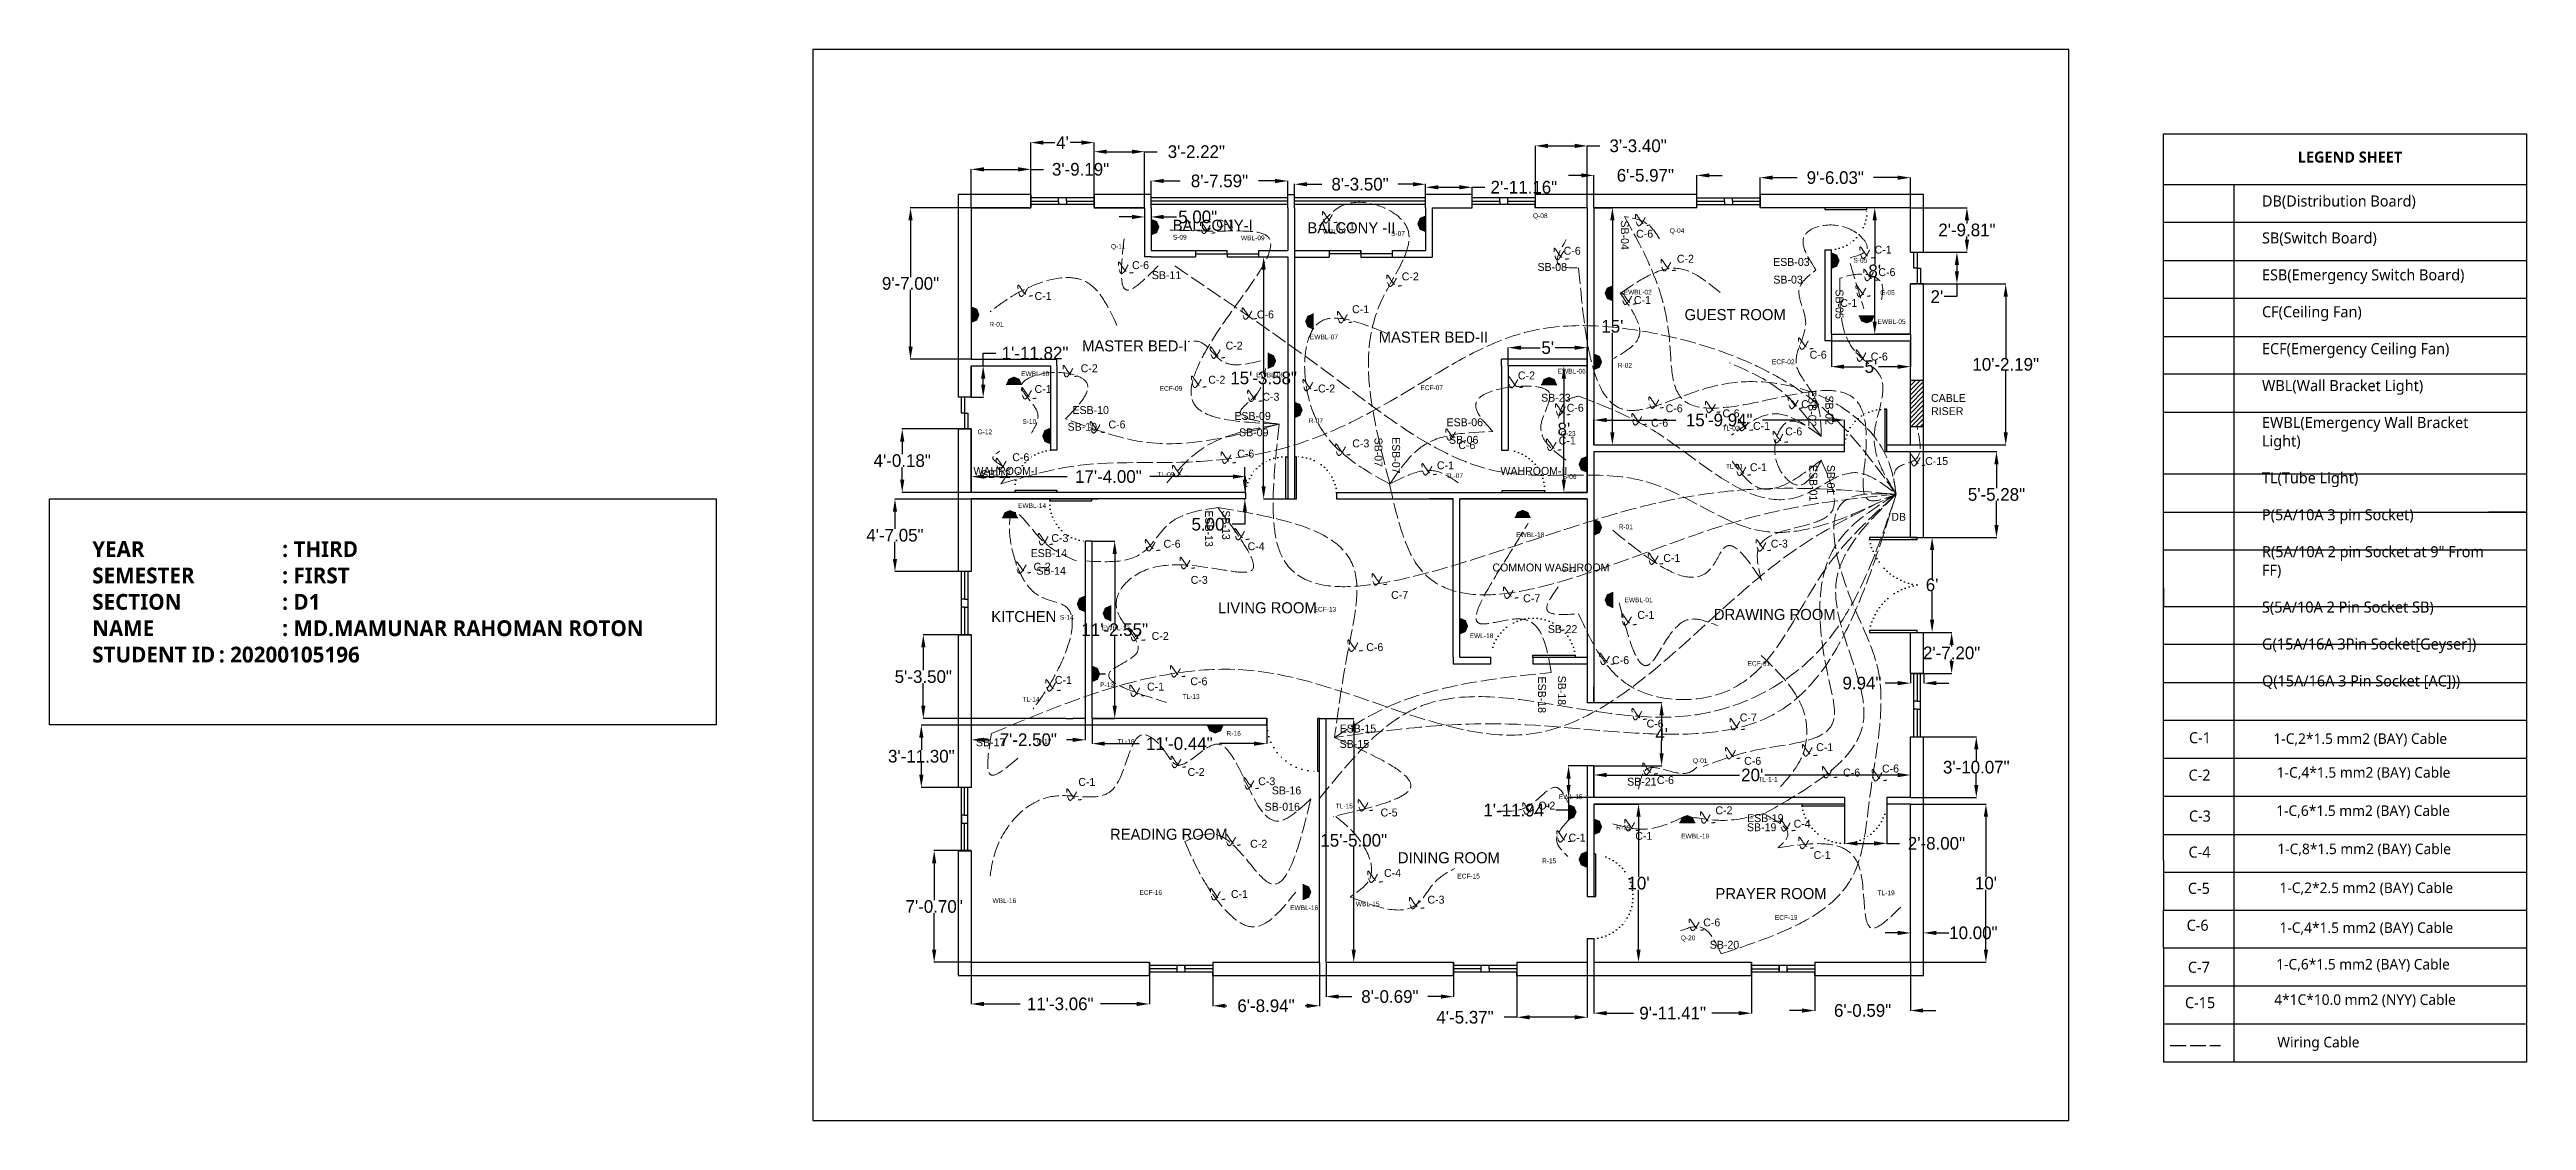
# Model space of a CAD drawing. Header units: inches. Extents: x 674 to 2552, y 389 to 1202.
import ezdxf

# ---------------------------------------------------------------- set-up
doc = ezdxf.new("R2010")
doc.units = ezdxf.units.IN
doc.header["$MEASUREMENT"] = 0
doc.linetypes.add('ACAD_ISO02W100', pattern=[15, 12, -3])
doc.linetypes.add('ACAD_ISO07W100', pattern=[3, 0, -3])
doc.layers.add('Cable Name', color=7, linetype='ACAD_ISO02W100', lineweight=0)
doc.layers.add('Wiring', color=7, linetype='ACAD_ISO02W100', lineweight=0)
for name, color, linetype in [('Dimension', 7, 'Continuous'), ('Equipment Name', 7, 'Continuous'), ('Equipments', 7, 'Continuous'), ('Identity', 7, 'Continuous'), ('Legend Sheet', 7, 'Continuous'), ('Room Name', 7, 'Continuous'), ('Switch Name', 7, 'Continuous')]:
    doc.layers.add(name, color=color, linetype=linetype)
doc.dimstyles.get("Standard").update_dxf_attribs({"dimtxt": 9.6, "dimasz": 9.6, "dimexe": 0.18, "dimexo": 0.0625, "dimgap": 0.09, "dimtad": 0, "dimtih": 1, "dimtoh": 1, "dimzin": 0, "dimdsep": 46, "dimlunit": 3, "dimtxsty": 'Standard', "dimcen": 0.09, "dimadec": 0, "dimazin": 0, "dimtfac": 1, "dimtofl": 0, "dimtmove": 0, "dimatfit": 3, "dimfxl": 1, "dimtolj": 1, "dimtzin": 0, "dimarcsym": 0})

msp = doc.modelspace()

# ---------------------------------------------------------------- texts
at = {"layer": 'Cable Name', "char_height": 6, "width": 20.39872, "attachment_point": 1}
for s, insert in [('C-1', (1558.936, 1072.426)), ('C-1', (1650.909, 1070.361)), ('C-6', (1822.161, 1051.845)), ('C-6', (1877.069, 1064.774)), ('C-1', (2057.868, 1052.693)), ('C-6', (1494.893, 1040.929)), ('C-2', (1907.981, 1045.777)), ('C-6', (2060.77, 1035.605)), ('C-1', (1421.017, 1017.502)), ('C-2', (1699.405, 1032.396)), ('C-1', (1875.393, 1014.443)), ('C-6', (1589.584, 1003.507)), ('C-1', (1661.768, 1007.513)), ('C-1', (2031.825, 1012.265)), ('C-2', (1565.865, 979.921)), ('C-2', (1455.984, 962.672)), ('C-6', (2008.666, 972.972)), ('C-6', (2054.96, 971.608)), ('C-1', (1421.014, 946.957)), ('C-2', (1552.743, 953.985)), ('C-3', (1593.713, 941.061)), ('C-2', (1635.954, 947.346)), ('C-2', (1787.477, 957.234)), ('CABLE\\PRISER', (2100.691, 940.175)), ('C-6', (1477.059, 920.066)), ('C-6', (1824.474, 932.713)), ('C-6', (1888.455, 921.348)), ('C-6', (1899.494, 932.288)), ('C-6', (1942.586, 928.468)), ('C-3', (2002.219, 935.46)), ('C-3', (1661.895, 905.694)), ('C-6', (1742.275, 904.392)), ('C-1', (1818.381, 907.896)), ('C-1', (1965.738, 918.944)), ('C-6', (1990.137, 914.777)), ('C-6', (1404.13, 895.222)), ('C-6', (1574.687, 897.941)), ('C-1', (1726.061, 889.066)), ('C-1', (1963.368, 887.638)), ('C-15', (2096.208, 892.283)), ('C-3', (1433.761, 833.905)), ('C-6', (1518.819, 829.529)), ('C-4', (1582.546, 827.647)), ('C-3', (1979.213, 829.641)), ('C-2', (1420.261, 812.137)), ('C-1', (1897.697, 818.757)), ('C-3', (1539.385, 802.132)), ('C-7', (1691.356, 790.741)), ('C-7', (1791.444, 788.205)), ('C-1', (1877.998, 775.545)), ('C-2', (1509.805, 759.585)), ('C-6', (1672.492, 751.102)), ('C-6', (1858.853, 741.226)), ('C-1', (1436.439, 726.18)), ('C-1', (1506.285, 721.177)), ('C-6', (1539.151, 725.205)), ('C-7', (1955.677, 697.747)), ('C-6', (1885.028, 693.133)), ('C-6', (1959, 664.82)), ('C-1', (2013.584, 675.228)), ('C-6', (2063.476, 659.012)), ('C-1', (1454.195, 648.881)), ('C-2', (1537.025, 656.38)), ('C-3', (1590.582, 649.37)), ('C-6', (1892.844, 650.235)), ('C-6', (2034.026, 655.979)), ('C-5', (1683.344, 625.662)), ('C-2', (1802.905, 630.93)), ('C-2', (1937.21, 627.319)), ('C-2', (1584.475, 601.943)), ('C-1', (1825.873, 606.564)), ('C-1', (1876.456, 607.925)), ('C-4', (1996.52, 617.17)), ('C-1', (2011.68, 593.367)), ('C-1', (1569.911, 563.845)), ('C-4', (1685.976, 579.833)), ('C-3', (1718.893, 559.508)), ('C-6', (1927.979, 542.252))]:
    msp.add_mtext(s, dxfattribs=dict(at, insert=insert))
at = {"layer": 'Equipment Name', "char_height": 3.6, "width": 6.1553, "attachment_point": 1}
for s, insert in [('Q-08', (1798.9, 1077.224)), ('Q-11', (1478.96, 1053.938)), ('S-09', (1525.861, 1060.926)), ('WBL-09', (1577.493, 1060.412)), ('WBL-07', (1639.544, 1065.423)), ('S-07', (1691.348, 1063.736)), ('Q-04', (1902.603, 1065.881)), ('S-05', (2041.849, 1043.422)), ('EWBL-02', (1867.673, 1019.281)), ('G-05', (2062.116, 1019.041)), ('EWBL-05', (2060.111, 996.911)), ('R-01', (1386.725, 994.869)), ('EWBL-07', (1629.814, 985.289)), ('EWBL-06', (1817.664, 959.279)), ('R-02', (1863.192, 963.761)), ('ECF-02', (1980.052, 966.398)), ('EWBL-10', (1410.924, 957.299)), ('ECF-09', (1515.906, 946.186)), ('EWBL-09', (1589.062, 956.419)), ('ECF-07', (1713.544, 946.708)), ('S-10', (1411.783, 921.077)), ('R-07', (1628.932, 921.765)), ('G-12', (1377.842, 913.235)), ('G-23', (1820.151, 912.021)), ('TL-02', (1942.489, 916.021)), ('TL-01', (1945.169, 887.1)), ('TL-09', (1514.108, 881.012)), ('TL-07', (1732.865, 880.012)), ('S-06', (1821.388, 879.337)), ('EWBL-14', (1408.496, 857.299)), ('EWBL-18', (1786.177, 835.193)), ('R-01', (1863.857, 841.183)), ('G-22', (1820.644, 808.842)), ('S-14', (1440.237, 772.533)), ('ECF-13', (1632.623, 778.616)), ('EWBL-01', (1868.301, 785.733)), ('EWBL-13', (1472.043, 764.499)), ('EWL-18', (1750.887, 758.544)), ('ECF-01', (1961.572, 737.587)), ('P-13', (1470.745, 721.408)), ('TL-14', (1411.816, 710.384)), ('TL-13', (1533.173, 712.453)), ('Q-17', (1422.708, 678.528)), ('TL-16', (1483.948, 678.378)), ('R-16', (1566.631, 684.434)), ('Q-01', (1920.156, 663.81)), ('TL-1-1', (1969.709, 649.64)), ('TL-15', (1649.332, 629.374)), ('EWL-15', (1818.579, 636.393)), ('R-19', (1862.033, 613.112)), ('EWBL-19', (1911.238, 606.574)), ('R-15', (1805.768, 587.814)), ('ECF-16', (1500.569, 563.739)), ('ECF-15', (1741.514, 576.182)), ('TL-19', (2060.147, 563.53)), ('WBL-16', (1389.14, 557.577)), ('EWBL-16', (1614.79, 552.187)), ('WBL-15', (1664.631, 555.112)), ('ECF-19', (1982.307, 544.805)), ('Q-20', (1910.975, 529.322))]:
    msp.add_mtext(s, dxfattribs=dict(at, insert=insert))
at = {"layer": 'Identity', "color": 236, "insert": (706.631, 828.489), "char_height": 12, "width": 531.91566, "attachment_point": 1}
msp.add_mtext('{\\fYu Gothic|b1|i0|c0|p34;\\C3;YEAR^I^I^I: THIRD\\PSEMESTER^I^I: FIRST\\PSECTION^I^I: D1\\PNAME^I^I^I: MD.MAMUNAR RAHOMAN ROTON\\PSTUDENT ID^I: 20200105196}', dxfattribs=at)
at = {"layer": 'Legend Sheet', "color": 1, "insert": (2378.749, 1124.111), "char_height": 8.4, "width": 197.11223, "attachment_point": 1}
msp.add_mtext('{\\fYu Gothic|b1|i0|c0|p34;LEGEND SHEET}', dxfattribs=at)
at = {"layer": 'Legend Sheet', "color": 5, "insert": (2351.582, 1090.778), "char_height": 8.4, "width": 170.26157, "attachment_point": 1}
msp.add_mtext('{\\fYu Gothic Medium|b0|i0|c0|p34;DB(Distribution Board)\\P\\PSB(Switch Board)\\P\\PESB(Emergency Switch Board)\\P\\PCF(Ceiling Fan)\\P\\PECF(Emergency Ceiling Fan)\\P\\PWBL(Wall Bracket Light)\\P\\PEWBL(Emergency Wall Bracket Light)\\P\\PTL(Tube Light)\\P\\PP(5A/10A 3 pin Socket)\\P\\PR(5A/10A 2 pin Socket at 9" From FF)\\P\\PS(5A/10A 2 Pin Socket SB)\\P\\PG(15A/16A 3Pin Socket[Geyser])\\P\\PQ(15A/16A 3 Pin Socket [AC]))}', dxfattribs=at)
at = {"layer": 'Legend Sheet', "color": 6, "attachment_point": 1}
for s, insert, char_height, width in [('{\\fYu Gothic|b0|i0|c0|p34;C-1}', (2296.184, 683.591), 8.4, 12.1148), ('{\\fYu Gothic|b0|i0|c0|p34;\\C5;1-C,2*1.5 mm2 (BAY) Cable}', (2360.257, 682.686), 8, 155.61864), ('{\\fYu Gothic|b0|i0|c0|p34;\\C5;1-C,4*1.5 mm2 (BAY) Cable}', (2362.781, 657.049), 8, 155.61864), ('{\\fYu Gothic|b0|i0|c0|p34;C-2}', (2295.882, 655.232), 8.4, 12.1148), ('{\\fYu Gothic|b0|i0|c0|p34;C-3}', (2296.184, 624.159), 8.4, 12.1148), ('{\\fYu Gothic|b0|i0|c0|p34;\\C5;1-C,6*1.5 mm2 (BAY) Cable}', (2362.361, 628.05), 8, 155.61864), ('{\\fYu Gothic|b0|i0|c0|p34;C-4}', (2295.874, 596.841), 8.4, 12.1148), ('{\\fYu Gothic|b0|i0|c0|p34;\\C5;1-C,8*1.5 mm2 (BAY) Cable}', (2363.202, 599.052), 8, 155.61864), ('{\\fYu Gothic|b0|i0|c0|p34;C-5}', (2295.391, 569.328), 8.4, 12.1148), ('{\\fYu Gothic|b0|i0|c0|p34;\\C5;1-C,2*2.5 mm2 (BAY) Cable}', (2364.877, 569.534), 8, 155.61864), ('{\\fYu Gothic|b0|i0|c0|p34;C-6}', (2294.425, 541.331), 8.4, 12.1148), ('{\\fYu Gothic|b0|i0|c0|p34;\\C5;1-C,4*1.5 mm2 (BAY) Cable}', (2364.877, 539.274), 8, 155.61864), ('{\\fYu Gothic|b0|i0|c0|p34;C-7}', (2295.391, 509.474), 8.4, 12.1148), ('{\\fYu Gothic|b0|i0|c0|p34;\\C5;1-C,6*1.5 mm2 (BAY) Cable}', (2362.353, 511.537), 8, 155.61864), ('{\\fYu Gothic|b0|i0|c0|p34;C-15}', (2293.163, 482.589), 8.4, 12.1148), ('{\\fYu Gothic|b0|i0|c0|p34;\\C5;4*1C*10.0 mm2 (NYY) Cable}', (2360.898, 484.677), 8, 155.61864), ('{\\fYu Gothic|b0|i0|c0|p34;\\C5;Wiring Cable}', (2363.163, 452.441), 8, 155.61864)]:
    msp.add_mtext(s, dxfattribs=dict(at, insert=insert, char_height=char_height, width=width))
at = {"layer": 'Room Name', "width": 102.95617, "attachment_point": 1}
for s, insert, char_height in [('{\\fHigh Tower Text|b0|i0|c0|p18;BALCONY-I}', (1525.818, 1072.376), 8.4), ('{\\fHigh Tower Text|b0|i0|c0|p18;BALCONY -II}', (1627.891, 1070.464), 8.4), ('{\\fHigh Tower Text|b0|i0|c0|p18;GUEST ROOM}', (1913.785, 1004.605), 8.4), ('{\\fHigh Tower Text|b0|i0|c0|p18;MASTER BED-I}', (1457.038, 980.884), 8.4), ('{\\fHigh Tower Text|b0|i0|c0|p18;MASTER BED-II}', (1681.901, 987.512), 8.4), ('{\\fHigh Tower Text|b0|i0|c0|p18;WAHROOM-I}', (1374.662, 884.84), 6), ('{\\fHigh Tower Text|b0|i0|c0|p18;WAHROOM-II}', (1774.213, 884.84), 6), ('{\\fHigh Tower Text|b0|i0|c0|p18;COMMON WASHROOM}', (1768.153, 811.55), 6), ('{\\fHigh Tower Text|b0|i0|c0|p18;KITCHEN}', (1388.204, 775.517), 8.4), ('{\\fHigh Tower Text|b0|i0|c0|p18;LIVING ROOM}', (1560.071, 782.169), 8.4), ('{\\fHigh Tower Text|b0|i0|c0|p18;DRAWING ROOM}', (1936.037, 777.099), 8.4), ('{\\fHigh Tower Text|b0|i0|c0|p18;READING ROOM}', (1478.208, 610.361), 8.4), ('{\\fHigh Tower Text|b0|i0|c0|p18;DINING ROOM}', (1696.47, 592.532), 8.4), ('{\\fHigh Tower Text|b0|i0|c0|p18;PRAYER ROOM}', (1937.26, 565.342), 8.4)]:
    msp.add_mtext(s, dxfattribs=dict(at, insert=insert, char_height=char_height))
at = {"layer": 'Switch Name', "char_height": 6, "width": 41.27166, "attachment_point": 1, "rotation": 270}
for s, insert in [('SB-04', (1871.548, 1071.836)), ('SB-05', (2034.283, 1019.501)), ('ESB-02', (2013.706, 943.16)), ('SB-02', (2026.591, 938.993)), ('SB-07', (1684.773, 907.059)), ('ESB-07', (1698.163, 907.452)), ('ESB-01', (2014.493, 886.373)), ('SB-01', (2027.751, 886.373)), ('ESB-13', (1556.288, 851.869)), ('SB-13', (1569.237, 851.875)), ('ESB-18', (1808.729, 725.798)), ('SB-18', (1823.811, 726.442))]:
    msp.add_mtext(s, dxfattribs=dict(at, insert=insert))
at = {"layer": 'Switch Name', "char_height": 6, "width": 41.27166, "attachment_point": 1}
for s, insert in [('SB-11', (1509.953, 1033.342)), ('SB-08', (1802.368, 1039.549)), ('ESB-03', (1980.991, 1043.344)), ('SB-03', (1981.136, 1029.949)), ('SB-23', (1805.121, 940.331)), ('ESB-10', (1449.757, 930.985)), ('ESB-09', (1572.482, 926.54)), ('ESB-06', (1733.378, 921.727)), ('SB-10', (1446.068, 918.283)), ('SB-09', (1576.076, 914.056)), ('SB-06', (1735.225, 908.382)), ('SB-12', (1380.481, 882.325)), ('DB', (2070.607, 849.97)), ('ESB-14', (1418.064, 822.446)), ('SB-14', (1422.451, 809.038)), ('SB-22', (1810.216, 764.791)), ('SB-17', (1376.582, 678.873)), ('SB-15', (1652.333, 677.671)), ('ESB-15', (1652.333, 689.341)), ('SB-16', (1600.894, 642.397)), ('SB-21', (1870.293, 649.035)), ('SB-016', (1595.452, 630.023)), ('ESB-19', (1961.215, 621.388)), ('SB-19', (1961.106, 614.469)), ('SB-20', (1932.962, 525.311))]:
    msp.add_mtext(s, dxfattribs=dict(at, insert=insert))

# ---------------------------------------------------------------- blocks, each defined once
blk = doc.blocks.new('*D28')
at = {"layer": 'Defpoints', "color": 0}
for p in [(1418.2, 1110.6), (1373, 1081.5), (1418.2, 1081.5)]:
    blk.add_point(p, dxfattribs=at)
at = {"layer": 'Dimension', "color": 0, "lineweight": -2}
for p, q in [((1373, 1081.6), (1373, 1110.8)), ((1382.6, 1110.6), (1408.6, 1110.6)), ((1418.2, 1081.6), (1418.2, 1110.8)), ((1418.2, 1110.6), (1427.8, 1110.6))]:
    blk.add_line(p, q, dxfattribs=at)
at = {"layer": 'Dimension', "color": 0}
for points in [[(1382.6, 1112.2), (1382.6, 1109), (1373, 1110.6)], [(1408.6, 1112.2), (1408.6, 1109), (1418.2, 1110.6)]]:
    blk.add_solid(points, dxfattribs=at)
at = {"layer": 'Dimension', "color": 0, "insert": (1455.9, 1110.6), "char_height": 9.6, "attachment_point": 5}
blk.add_mtext('\\A1;3\'-9.19"', dxfattribs=at)
blk = doc.blocks.new('*D29')
at = {"layer": 'Defpoints', "color": 0}
for p in [(1466.2, 1130.9), (1418.2, 1081.6), (1466.2, 1081.5)]:
    blk.add_point(p, dxfattribs=at)
at = {"layer": 'Dimension', "color": 0, "lineweight": -2}
for p, q in [((1418.2, 1081.7), (1418.2, 1131.1)), ((1427.8, 1130.9), (1436.5, 1130.9)), ((1456.6, 1130.9), (1447.9, 1130.9)), ((1466.2, 1081.6), (1466.2, 1131.1))]:
    blk.add_line(p, q, dxfattribs=at)
at = {"layer": 'Dimension', "color": 0}
for points in [[(1427.8, 1132.5), (1427.8, 1129.3), (1418.2, 1130.9)], [(1456.6, 1132.5), (1456.6, 1129.3), (1466.2, 1130.9)]]:
    blk.add_solid(points, dxfattribs=at)
at = {"layer": 'Dimension', "color": 0, "insert": (1442.2, 1130.9), "char_height": 9.6, "attachment_point": 5}
blk.add_mtext("\\A1;4'", dxfattribs=at)
blk = doc.blocks.new('*D30')
at = {"layer": 'Defpoints', "color": 0}
for p in [(1504.4, 1124), (1466.2, 1081.6), (1504.4, 1081.5)]:
    blk.add_point(p, dxfattribs=at)
at = {"layer": 'Dimension', "color": 0, "lineweight": -2}
for p, q in [((1466.2, 1081.7), (1466.2, 1124.2)), ((1475.8, 1124), (1494.8, 1124)), ((1504.4, 1081.6), (1504.4, 1124.2)), ((1504.4, 1124), (1514, 1124))]:
    blk.add_line(p, q, dxfattribs=at)
at = {"layer": 'Dimension', "color": 0}
for points in [[(1475.8, 1125.6), (1475.8, 1122.4), (1466.2, 1124)], [(1494.8, 1125.6), (1494.8, 1122.4), (1504.4, 1124)]]:
    blk.add_solid(points, dxfattribs=at)
at = {"layer": 'Dimension', "color": 0, "insert": (1543.7, 1124), "char_height": 9.6, "attachment_point": 5}
blk.add_mtext('\\A1;3\'-2.22"', dxfattribs=at)
blk = doc.blocks.new('*D31')
at = {"layer": 'Defpoints', "color": 0}
for p in [(1613, 1101.8), (1509.4, 1084), (1613, 1084)]:
    blk.add_point(p, dxfattribs=at)
at = {"layer": 'Dimension', "color": 0, "lineweight": -2}
for p, q in [((1509.4, 1084.1), (1509.4, 1102)), ((1519, 1101.8), (1531.5, 1101.8)), ((1603.4, 1101.8), (1590.9, 1101.8)), ((1613, 1084.1), (1613, 1102))]:
    blk.add_line(p, q, dxfattribs=at)
at = {"layer": 'Dimension', "color": 0}
for points in [[(1519, 1103.4), (1519, 1100.2), (1509.4, 1101.8)], [(1603.4, 1103.4), (1603.4, 1100.2), (1613, 1101.8)]]:
    blk.add_solid(points, dxfattribs=at)
at = {"layer": 'Dimension', "color": 0, "insert": (1561.2, 1101.8), "char_height": 9.6, "attachment_point": 5}
blk.add_mtext('\\A1;8\'-7.59"', dxfattribs=at)
blk = doc.blocks.new('*D32')
at = {"layer": 'Defpoints', "color": 0}
for p in [(1504.4, 1081.5), (1509.4, 1081.5), (1509.4, 1074.5)]:
    blk.add_point(p, dxfattribs=at)
at = {"layer": 'Dimension', "color": 0, "lineweight": -2}
for p, q in [((1494.8, 1074.5), (1485.2, 1074.5)), ((1504.4, 1081.5), (1504.4, 1074.3)), ((1509.4, 1081.5), (1509.4, 1074.3)), ((1519, 1074.5), (1528.6, 1074.5))]:
    blk.add_line(p, q, dxfattribs=at)
at = {"layer": 'Dimension', "color": 0}
for points in [[(1494.8, 1076.1), (1494.8, 1072.9), (1504.4, 1074.5)], [(1519, 1076.1), (1519, 1072.9), (1509.4, 1074.5)]]:
    blk.add_solid(points, dxfattribs=at)
at = {"layer": 'Dimension', "color": 0, "insert": (1544.7, 1074.5), "char_height": 9.6, "attachment_point": 5}
blk.add_mtext('\\A1;5.00"', dxfattribs=at)
blk = doc.blocks.new('*D33')
at = {"layer": 'Defpoints', "color": 0}
for p in [(1717.5, 1099.3), (1618, 1089), (1717.5, 1089)]:
    blk.add_point(p, dxfattribs=at)
at = {"layer": 'Dimension', "color": 0, "lineweight": -2}
for p, q in [((1618, 1089.1), (1618, 1099.5)), ((1627.6, 1099.3), (1638.9, 1099.3)), ((1707.9, 1099.3), (1696.7, 1099.3)), ((1717.5, 1089.1), (1717.5, 1099.5))]:
    blk.add_line(p, q, dxfattribs=at)
at = {"layer": 'Dimension', "color": 0}
for points in [[(1627.6, 1100.9), (1627.6, 1097.7), (1618, 1099.3)], [(1707.9, 1100.9), (1707.9, 1097.7), (1717.5, 1099.3)]]:
    blk.add_solid(points, dxfattribs=at)
at = {"layer": 'Dimension', "color": 0, "insert": (1667.8, 1099.3), "char_height": 9.6, "attachment_point": 5}
blk.add_mtext('\\A1;8\'-3.50"', dxfattribs=at)
blk = doc.blocks.new('*D34')
at = {"layer": 'Defpoints', "color": 0}
for p in [(1752.7, 1097), (1717.5, 1089), (1752.7, 1089)]:
    blk.add_point(p, dxfattribs=at)
at = {"layer": 'Dimension', "color": 0, "lineweight": -2}
for p, q in [((1717.5, 1089.1), (1717.5, 1097.1)), ((1727.1, 1097), (1743.1, 1097)), ((1752.7, 1089.1), (1752.7, 1097.1)), ((1752.7, 1097), (1762.3, 1097))]:
    blk.add_line(p, q, dxfattribs=at)
at = {"layer": 'Dimension', "color": 0}
for points in [[(1727.1, 1098.6), (1727.1, 1095.4), (1717.5, 1097)], [(1743.1, 1098.6), (1743.1, 1095.4), (1752.7, 1097)]]:
    blk.add_solid(points, dxfattribs=at)
at = {"layer": 'Dimension', "color": 0, "insert": (1792, 1097), "char_height": 9.6, "attachment_point": 5}
blk.add_mtext('\\A1;2\'-11.16"', dxfattribs=at)
blk = doc.blocks.new('*D35')
at = {"layer": 'Defpoints', "color": 0}
for p in [(1840.1, 1128.4), (1800.7, 1081.5), (1840.1, 1081.5)]:
    blk.add_point(p, dxfattribs=at)
at = {"layer": 'Dimension', "color": 0, "lineweight": -2}
for p, q in [((1800.7, 1081.6), (1800.7, 1128.5)), ((1810.3, 1128.4), (1830.5, 1128.4)), ((1840.1, 1081.6), (1840.1, 1128.5)), ((1840.1, 1128.4), (1849.7, 1128.4))]:
    blk.add_line(p, q, dxfattribs=at)
at = {"layer": 'Dimension', "color": 0}
for points in [[(1810.3, 1130), (1810.3, 1126.8), (1800.7, 1128.4)], [(1830.5, 1130), (1830.5, 1126.8), (1840.1, 1128.4)]]:
    blk.add_solid(points, dxfattribs=at)
at = {"layer": 'Dimension', "color": 0, "insert": (1878.6, 1128.4), "char_height": 9.6, "attachment_point": 5}
blk.add_mtext('\\A1;3\'-3.40"', dxfattribs=at)
blk = doc.blocks.new('*D36')
at = {"layer": 'Defpoints', "color": 0}
for p in [(1923.1, 1106), (1845.1, 1081.5), (1923.1, 1081.5)]:
    blk.add_point(p, dxfattribs=at)
at = {"layer": 'Dimension', "color": 0, "lineweight": -2}
for p, q in [((1835.5, 1106), (1825.9, 1106)), ((1845.1, 1081.6), (1845.1, 1106.1)), ((1923.1, 1081.6), (1923.1, 1106.1)), ((1932.7, 1106), (1942.3, 1106))]:
    blk.add_line(p, q, dxfattribs=at)
at = {"layer": 'Dimension', "color": 0}
for points in [[(1835.5, 1107.6), (1835.5, 1104.4), (1845.1, 1106)], [(1932.7, 1107.6), (1932.7, 1104.4), (1923.1, 1106)]]:
    blk.add_solid(points, dxfattribs=at)
at = {"layer": 'Dimension', "color": 0, "insert": (1884.1, 1106), "char_height": 9.6, "attachment_point": 5}
blk.add_mtext('\\A1;6\'-5.97"', dxfattribs=at)
blk = doc.blocks.new('*D37')
at = {"layer": 'Defpoints', "color": 0}
for p in [(2085.1, 1104.3), (1971.1, 1081.5), (2085.1, 1081.5)]:
    blk.add_point(p, dxfattribs=at)
at = {"layer": 'Dimension', "color": 0, "lineweight": -2}
for p, q in [((1971.1, 1081.6), (1971.1, 1104.5)), ((1980.7, 1104.3), (1999.2, 1104.3)), ((2075.5, 1104.3), (2057, 1104.3)), ((2085.1, 1081.6), (2085.1, 1104.5))]:
    blk.add_line(p, q, dxfattribs=at)
at = {"layer": 'Dimension', "color": 0}
for points in [[(1980.7, 1105.9), (1980.7, 1102.7), (1971.1, 1104.3)], [(2075.5, 1105.9), (2075.5, 1102.7), (2085.1, 1104.3)]]:
    blk.add_solid(points, dxfattribs=at)
at = {"layer": 'Dimension', "color": 0, "insert": (2028.1, 1104.3), "char_height": 9.6, "attachment_point": 5}
blk.add_mtext('\\A1;9\'-6.03"', dxfattribs=at)
blk = doc.blocks.new('*D38')
at = {"layer": 'Defpoints', "color": 0}
for p in [(2085.1, 1081.5), (2085.1, 1047.7), (2127.9, 1047.7)]:
    blk.add_point(p, dxfattribs=at)
at = {"layer": 'Dimension', "color": 0, "lineweight": -2}
for p, q in [((2085.1, 1081.5), (2128.1, 1081.5)), ((2127.9, 1071.9), (2127.9, 1069.5)), ((2127.9, 1057.3), (2127.9, 1059.7)), ((2085.1, 1047.7), (2128.1, 1047.7))]:
    blk.add_line(p, q, dxfattribs=at)
at = {"layer": 'Dimension', "color": 0}
for points in [[(2126.3, 1071.9), (2129.5, 1071.9), (2127.9, 1081.5)], [(2126.3, 1057.3), (2129.5, 1057.3), (2127.9, 1047.7)]]:
    blk.add_solid(points, dxfattribs=at)
at = {"layer": 'Dimension', "color": 0, "insert": (2127.9, 1064.6), "char_height": 9.6, "attachment_point": 5}
blk.add_mtext('\\A1;2\'-9.81"', dxfattribs=at)
blk = doc.blocks.new('*D39')
at = {"layer": 'Defpoints', "color": 0}
for p in [(2090.1, 1047.7), (2090.1, 1023.7), (2120.3, 1023.7)]:
    blk.add_point(p, dxfattribs=at)
at = {"layer": 'Dimension', "color": 0, "lineweight": -2}
for p, q in [((2090.1, 1047.7), (2120.5, 1047.7)), ((2120.3, 1038.1), (2120.3, 1033.3)), ((2090.1, 1023.7), (2120.5, 1023.7)), ((2120.3, 1014.1), (2110.7, 1014.1)), ((2120.3, 1023.7), (2120.3, 1014.1))]:
    blk.add_line(p, q, dxfattribs=at)
at = {"layer": 'Dimension', "color": 0}
for points in [[(2118.7, 1038.1), (2121.9, 1038.1), (2120.3, 1047.7)], [(2118.7, 1033.3), (2121.9, 1033.3), (2120.3, 1023.7)]]:
    blk.add_solid(points, dxfattribs=at)
at = {"layer": 'Dimension', "color": 0, "insert": (2105.1, 1014.1), "char_height": 9.6, "attachment_point": 5}
blk.add_mtext("\\A1;2'", dxfattribs=at)
blk = doc.blocks.new('*D40')
at = {"layer": 'Defpoints', "color": 0}
for p in [(2085.1, 1023.7), (2085.1, 901.5), (2157.3, 901.5)]:
    blk.add_point(p, dxfattribs=at)
at = {"layer": 'Dimension', "color": 0, "lineweight": -2}
for p, q in [((2085.1, 1023.7), (2157.5, 1023.7)), ((2157.3, 1014.1), (2157.3, 967.5)), ((2157.3, 911.1), (2157.3, 957.7)), ((2085.1, 901.5), (2157.5, 901.5))]:
    blk.add_line(p, q, dxfattribs=at)
at = {"layer": 'Dimension', "color": 0}
for points in [[(2155.7, 1014.1), (2158.9, 1014.1), (2157.3, 1023.7)], [(2155.7, 911.1), (2158.9, 911.1), (2157.3, 901.5)]]:
    blk.add_solid(points, dxfattribs=at)
at = {"layer": 'Dimension', "color": 0, "insert": (2157.3, 962.6), "char_height": 9.6, "attachment_point": 5}
blk.add_mtext('\\A1;10\'-2.19"', dxfattribs=at)
blk = doc.blocks.new('*D41')
at = {"layer": 'Defpoints', "color": 0}
for p in [(2085.1, 896.5), (2085.1, 831.3), (2150.3, 831.3)]:
    blk.add_point(p, dxfattribs=at)
at = {"layer": 'Dimension', "color": 0, "lineweight": -2}
for p, q in [((2085.1, 896.5), (2150.5, 896.5)), ((2150.3, 886.9), (2150.3, 868.8)), ((2150.3, 840.9), (2150.3, 859)), ((2085.1, 831.3), (2150.5, 831.3))]:
    blk.add_line(p, q, dxfattribs=at)
at = {"layer": 'Dimension', "color": 0}
for points in [[(2148.7, 886.9), (2151.9, 886.9), (2150.3, 896.5)], [(2148.7, 840.9), (2151.9, 840.9), (2150.3, 831.3)]]:
    blk.add_solid(points, dxfattribs=at)
at = {"layer": 'Dimension', "color": 0, "insert": (2150.3, 863.9), "char_height": 9.6, "attachment_point": 5}
blk.add_mtext('\\A1;5\'-5.28"', dxfattribs=at)
blk = doc.blocks.new('*D42')
at = {"layer": 'Defpoints', "color": 0}
for p in [(2090.1, 831.3), (2090.1, 759.3), (2101.5, 759.3)]:
    blk.add_point(p, dxfattribs=at)
at = {"layer": 'Dimension', "color": 0, "lineweight": -2}
for p, q in [((2090.1, 831.3), (2101.7, 831.3)), ((2101.5, 821.7), (2101.5, 800.1)), ((2101.5, 768.9), (2101.5, 790.4)), ((2090.1, 759.3), (2101.7, 759.3))]:
    blk.add_line(p, q, dxfattribs=at)
at = {"layer": 'Dimension', "color": 0}
for points in [[(2099.9, 821.7), (2103.1, 821.7), (2101.5, 831.3)], [(2099.9, 768.9), (2103.1, 768.9), (2101.5, 759.3)]]:
    blk.add_solid(points, dxfattribs=at)
at = {"layer": 'Dimension', "color": 0, "insert": (2101.5, 795.3), "char_height": 9.6, "attachment_point": 5}
blk.add_mtext("\\A1;6'", dxfattribs=at)
blk = doc.blocks.new('*D43')
at = {"layer": 'Defpoints', "color": 0}
for p in [(2085.1, 759.3), (2085.1, 728.1), (2116.3, 728.1)]:
    blk.add_point(p, dxfattribs=at)
at = {"layer": 'Dimension', "color": 0, "lineweight": -2}
for p, q in [((2085.1, 759.3), (2116.5, 759.3)), ((2116.3, 749.7), (2116.3, 748.5)), ((2116.3, 737.7), (2116.3, 738.8)), ((2085.1, 728.1), (2116.5, 728.1))]:
    blk.add_line(p, q, dxfattribs=at)
at = {"layer": 'Dimension', "color": 0}
for points in [[(2114.7, 749.7), (2117.9, 749.7), (2116.3, 759.3)], [(2114.7, 737.7), (2117.9, 737.7), (2116.3, 728.1)]]:
    blk.add_solid(points, dxfattribs=at)
at = {"layer": 'Dimension', "color": 0, "insert": (2116.3, 743.7), "char_height": 9.6, "attachment_point": 5}
blk.add_mtext('\\A1;2\'-7.20"', dxfattribs=at)
blk = doc.blocks.new('*D44')
at = {"layer": 'Defpoints', "color": 0}
for p in [(2085.1, 728.1), (2085.1, 720.8), (2095.1, 728.1)]:
    blk.add_point(p, dxfattribs=at)
at = {"layer": 'Dimension', "color": 0, "lineweight": -2}
for p, q in [((2075.5, 720.8), (2065.9, 720.8)), ((2085.1, 728), (2085.1, 720.7)), ((2095.1, 728), (2095.1, 720.7)), ((2104.7, 720.8), (2114.3, 720.8))]:
    blk.add_line(p, q, dxfattribs=at)
at = {"layer": 'Dimension', "color": 0}
for points in [[(2075.5, 722.4), (2075.5, 719.2), (2085.1, 720.8)], [(2104.7, 722.4), (2104.7, 719.2), (2095.1, 720.8)]]:
    blk.add_solid(points, dxfattribs=at)
at = {"layer": 'Dimension', "color": 0, "insert": (2048.3, 720.8), "char_height": 9.6, "attachment_point": 5}
blk.add_mtext('\\A1;9.94"', dxfattribs=at)
blk = doc.blocks.new('*D45')
at = {"layer": 'Defpoints', "color": 0}
for p in [(2085.1, 680.1), (2085.1, 634), (2135, 634)]:
    blk.add_point(p, dxfattribs=at)
at = {"layer": 'Dimension', "color": 0, "lineweight": -2}
for p, q in [((2085.1, 680.1), (2135.2, 680.1)), ((2135, 670.5), (2135, 661.9)), ((2135, 643.6), (2135, 652.1)), ((2085.1, 634), (2135.2, 634))]:
    blk.add_line(p, q, dxfattribs=at)
at = {"layer": 'Dimension', "color": 0}
for points in [[(2133.4, 670.5), (2136.6, 670.5), (2135, 680.1)], [(2133.4, 643.6), (2136.6, 643.6), (2135, 634)]]:
    blk.add_solid(points, dxfattribs=at)
at = {"layer": 'Dimension', "color": 0, "insert": (2135, 657), "char_height": 9.6, "attachment_point": 5}
blk.add_mtext('\\A1;3\'-10.07"', dxfattribs=at)
blk = doc.blocks.new('*D46')
at = {"layer": 'Defpoints', "color": 0}
for p in [(2085.1, 629), (2085.1, 509), (2142.3, 509)]:
    blk.add_point(p, dxfattribs=at)
at = {"layer": 'Dimension', "color": 0, "lineweight": -2}
for p, q in [((2085.1, 629), (2142.5, 629)), ((2142.3, 619.4), (2142.3, 573.9)), ((2142.3, 518.6), (2142.3, 564.1)), ((2085.1, 509), (2142.5, 509))]:
    blk.add_line(p, q, dxfattribs=at)
at = {"layer": 'Dimension', "color": 0}
for points in [[(2140.7, 619.4), (2143.9, 619.4), (2142.3, 629)], [(2140.7, 518.6), (2143.9, 518.6), (2142.3, 509)]]:
    blk.add_solid(points, dxfattribs=at)
at = {"layer": 'Dimension', "color": 0, "insert": (2142.3, 569), "char_height": 9.6, "attachment_point": 5}
blk.add_mtext("\\A1;10'", dxfattribs=at)
blk = doc.blocks.new('*D47')
at = {"layer": 'Defpoints', "color": 0}
for p in [(2012.5, 509), (2085.1, 509), (2012.5, 472.4)]:
    blk.add_point(p, dxfattribs=at)
at = {"layer": 'Dimension', "color": 0, "lineweight": -2}
for p, q in [((2012.5, 508.9), (2012.5, 472.2)), ((2085.1, 508.9), (2085.1, 472.2)), ((2002.9, 472.4), (1993.3, 472.4)), ((2094.7, 472.4), (2104.3, 472.4))]:
    blk.add_line(p, q, dxfattribs=at)
at = {"layer": 'Dimension', "color": 0}
for points in [[(2002.9, 474), (2002.9, 470.8), (2012.5, 472.4)], [(2094.7, 474), (2094.7, 470.8), (2085.1, 472.4)]]:
    blk.add_solid(points, dxfattribs=at)
at = {"layer": 'Dimension', "color": 0, "insert": (2048.8, 472.4), "char_height": 9.6, "attachment_point": 5}
blk.add_mtext('\\A1;6\'-0.59"', dxfattribs=at)
blk = doc.blocks.new('*D48')
at = {"layer": 'Defpoints', "color": 0}
for p in [(1845.1, 509), (1964.5, 509), (1845.1, 470.4)]:
    blk.add_point(p, dxfattribs=at)
at = {"layer": 'Dimension', "color": 0, "lineweight": -2}
for p, q in [((1845.1, 508.9), (1845.1, 470.2)), ((1964.5, 508.9), (1964.5, 470.2)), ((1854.7, 470.4), (1875.1, 470.4)), ((1954.9, 470.4), (1934.5, 470.4))]:
    blk.add_line(p, q, dxfattribs=at)
at = {"layer": 'Dimension', "color": 0}
for points in [[(1854.7, 472), (1854.7, 468.8), (1845.1, 470.4)], [(1954.9, 472), (1954.9, 468.8), (1964.5, 470.4)]]:
    blk.add_solid(points, dxfattribs=at)
at = {"layer": 'Dimension', "color": 0, "insert": (1904.8, 470.4), "char_height": 9.6, "attachment_point": 5}
blk.add_mtext('\\A1;9\'-11.41"', dxfattribs=at)
blk = doc.blocks.new('*D49')
at = {"layer": 'Defpoints', "color": 0}
for p in [(1786.7, 509), (1840.1, 509), (1786.7, 467.3)]:
    blk.add_point(p, dxfattribs=at)
at = {"layer": 'Dimension', "color": 0, "lineweight": -2}
for p, q in [((1786.7, 508.9), (1786.7, 467.1)), ((1840.1, 508.9), (1840.1, 467.1)), ((1786.7, 467.3), (1777.1, 467.3)), ((1830.5, 467.3), (1796.3, 467.3))]:
    blk.add_line(p, q, dxfattribs=at)
at = {"layer": 'Dimension', "color": 0}
for points in [[(1796.3, 468.9), (1796.3, 465.7), (1786.7, 467.3)], [(1830.5, 468.9), (1830.5, 465.7), (1840.1, 467.3)]]:
    blk.add_solid(points, dxfattribs=at)
at = {"layer": 'Dimension', "color": 0, "insert": (1747.4, 467.3), "char_height": 9.6, "attachment_point": 5}
blk.add_mtext('\\A1;4\'-5.37"', dxfattribs=at)
blk = doc.blocks.new('*D50')
at = {"layer": 'Defpoints', "color": 0}
for p in [(1642, 509), (1738.7, 509), (1642, 483)]:
    blk.add_point(p, dxfattribs=at)
at = {"layer": 'Dimension', "color": 0, "lineweight": -2}
for p, q in [((1642, 508.9), (1642, 482.8)), ((1738.7, 508.9), (1738.7, 482.8)), ((1651.6, 483), (1661.5, 483)), ((1729.1, 483), (1719.3, 483))]:
    blk.add_line(p, q, dxfattribs=at)
at = {"layer": 'Dimension', "color": 0}
for points in [[(1651.6, 484.6), (1651.6, 481.4), (1642, 483)], [(1729.1, 484.6), (1729.1, 481.4), (1738.7, 483)]]:
    blk.add_solid(points, dxfattribs=at)
at = {"layer": 'Dimension', "color": 0, "insert": (1690.4, 483), "char_height": 9.6, "attachment_point": 5}
blk.add_mtext('\\A1;8\'-0.69"', dxfattribs=at)
blk = doc.blocks.new('*D51')
at = {"layer": 'Defpoints', "color": 0}
for p in [(1556.1, 509), (1637, 509), (1556.1, 476)]:
    blk.add_point(p, dxfattribs=at)
at = {"layer": 'Dimension', "color": 0, "lineweight": -2}
for p, q in [((1556.1, 508.9), (1556.1, 475.8)), ((1637, 508.9), (1637, 475.8)), ((1565.7, 476), (1566.9, 476)), ((1627.4, 476), (1626.2, 476))]:
    blk.add_line(p, q, dxfattribs=at)
at = {"layer": 'Dimension', "color": 0}
for points in [[(1565.7, 477.6), (1565.7, 474.4), (1556.1, 476)], [(1627.4, 477.6), (1627.4, 474.4), (1637, 476)]]:
    blk.add_solid(points, dxfattribs=at)
at = {"layer": 'Dimension', "color": 0, "insert": (1596.5, 476), "char_height": 9.6, "attachment_point": 5}
blk.add_mtext('\\A1;6\'-8.94"', dxfattribs=at)
blk = doc.blocks.new('*D52')
at = {"layer": 'Defpoints', "color": 0}
for p in [(1373, 509), (1508.1, 509), (1373, 477.4)]:
    blk.add_point(p, dxfattribs=at)
at = {"layer": 'Dimension', "color": 0, "lineweight": -2}
for p, q in [((1373, 508.9), (1373, 477.2)), ((1508.1, 508.9), (1508.1, 477.2)), ((1382.6, 477.4), (1410.1, 477.4)), ((1498.5, 477.4), (1471, 477.4))]:
    blk.add_line(p, q, dxfattribs=at)
at = {"layer": 'Dimension', "color": 0}
for points in [[(1382.6, 479), (1382.6, 475.8), (1373, 477.4)], [(1498.5, 479), (1498.5, 475.8), (1508.1, 477.4)]]:
    blk.add_solid(points, dxfattribs=at)
at = {"layer": 'Dimension', "color": 0, "insert": (1440.5, 477.4), "char_height": 9.6, "attachment_point": 5}
blk.add_mtext('\\A1;11\'-3.06"', dxfattribs=at)
blk = doc.blocks.new('*D53')
at = {"layer": 'Defpoints', "color": 0}
for p in [(1344.9, 593.7), (1373, 593.7), (1373, 509)]:
    blk.add_point(p, dxfattribs=at)
at = {"layer": 'Dimension', "color": 0, "lineweight": -2}
for p, q in [((1373, 593.7), (1344.7, 593.7)), ((1344.9, 584.1), (1344.9, 556.2)), ((1344.9, 518.6), (1344.9, 546.4)), ((1373, 509), (1344.7, 509))]:
    blk.add_line(p, q, dxfattribs=at)
at = {"layer": 'Dimension', "color": 0}
for points in [[(1343.3, 584.1), (1346.5, 584.1), (1344.9, 593.7)], [(1343.3, 518.6), (1346.5, 518.6), (1344.9, 509)]]:
    blk.add_solid(points, dxfattribs=at)
at = {"layer": 'Dimension', "color": 0, "insert": (1344.9, 551.3), "char_height": 9.6, "attachment_point": 5}
blk.add_mtext('\\A1;7\'-0.70"', dxfattribs=at)
blk = doc.blocks.new('*D54')
at = {"layer": 'Defpoints', "color": 0}
for p in [(1335.2, 689), (1373, 689), (1373, 641.7)]:
    blk.add_point(p, dxfattribs=at)
at = {"layer": 'Dimension', "color": 0, "lineweight": -2}
for p, q in [((1373, 689), (1335.1, 689)), ((1335.2, 679.4), (1335.2, 670.2)), ((1335.2, 651.3), (1335.2, 660.4)), ((1373, 641.7), (1335.1, 641.7))]:
    blk.add_line(p, q, dxfattribs=at)
at = {"layer": 'Dimension', "color": 0}
for points in [[(1333.6, 679.4), (1336.8, 679.4), (1335.2, 689)], [(1333.6, 651.3), (1336.8, 651.3), (1335.2, 641.7)]]:
    blk.add_solid(points, dxfattribs=at)
at = {"layer": 'Dimension', "color": 0, "insert": (1335.2, 665.3), "char_height": 9.6, "attachment_point": 5}
blk.add_mtext('\\A1;3\'-11.30"', dxfattribs=at)
blk = doc.blocks.new('*D55')
at = {"layer": 'Defpoints', "color": 0}
for p in [(1336.7, 757.5), (1373, 757.5), (1373, 694)]:
    blk.add_point(p, dxfattribs=at)
at = {"layer": 'Dimension', "color": 0, "lineweight": -2}
for p, q in [((1373, 757.5), (1336.5, 757.5)), ((1336.7, 747.9), (1336.7, 730.6)), ((1336.7, 703.6), (1336.7, 720.8)), ((1373, 694), (1336.5, 694))]:
    blk.add_line(p, q, dxfattribs=at)
at = {"layer": 'Dimension', "color": 0}
for points in [[(1335.1, 747.9), (1338.3, 747.9), (1336.7, 757.5)], [(1335.1, 703.6), (1338.3, 703.6), (1336.7, 694)]]:
    blk.add_solid(points, dxfattribs=at)
at = {"layer": 'Dimension', "color": 0, "insert": (1336.7, 725.7), "char_height": 9.6, "attachment_point": 5}
blk.add_mtext('\\A1;5\'-3.50"', dxfattribs=at)
blk = doc.blocks.new('*D56')
at = {"layer": 'Defpoints', "color": 0}
for p in [(1315.2, 860.5), (1373, 860.5), (1373, 805.5)]:
    blk.add_point(p, dxfattribs=at)
at = {"layer": 'Dimension', "color": 0, "lineweight": -2}
for p, q in [((1373, 860.5), (1315, 860.5)), ((1315.2, 850.9), (1315.2, 837.9)), ((1315.2, 815.1), (1315.2, 828.1)), ((1373, 805.5), (1315, 805.5))]:
    blk.add_line(p, q, dxfattribs=at)
at = {"layer": 'Dimension', "color": 0}
for points in [[(1313.6, 850.9), (1316.8, 850.9), (1315.2, 860.5)], [(1313.6, 815.1), (1316.8, 815.1), (1315.2, 805.5)]]:
    blk.add_solid(points, dxfattribs=at)
at = {"layer": 'Dimension', "color": 0, "insert": (1315.2, 833), "char_height": 9.6, "attachment_point": 5}
blk.add_mtext('\\A1;4\'-7.05"', dxfattribs=at)
blk = doc.blocks.new('*D57')
at = {"layer": 'Defpoints', "color": 0}
for p in [(1320.7, 913.7), (1373, 913.7), (1373, 865.5)]:
    blk.add_point(p, dxfattribs=at)
at = {"layer": 'Dimension', "color": 0, "lineweight": -2}
for p, q in [((1373, 913.7), (1320.5, 913.7)), ((1320.7, 904.1), (1320.7, 894.5)), ((1320.7, 875.1), (1320.7, 884.7)), ((1373, 865.5), (1320.5, 865.5))]:
    blk.add_line(p, q, dxfattribs=at)
at = {"layer": 'Dimension', "color": 0}
for points in [[(1319.1, 904.1), (1322.3, 904.1), (1320.7, 913.7)], [(1319.1, 875.1), (1322.3, 875.1), (1320.7, 865.5)]]:
    blk.add_solid(points, dxfattribs=at)
at = {"layer": 'Dimension', "color": 0, "insert": (1320.7, 889.6), "char_height": 9.6, "attachment_point": 5}
blk.add_mtext('\\A1;4\'-0.18"', dxfattribs=at)
blk = doc.blocks.new('*D59')
at = {"layer": 'Defpoints', "color": 0}
for p in [(1373, 961.5), (1382.1, 961.5), (1373, 937.7)]:
    blk.add_point(p, dxfattribs=at)
at = {"layer": 'Dimension', "color": 0, "lineweight": -2}
for p, q in [((1373.1, 961.5), (1382.3, 961.5)), ((1382.1, 961.5), (1382.1, 971.1)), ((1382.1, 971.1), (1391.7, 971.1)), ((1382.1, 947.3), (1382.1, 951.9)), ((1373.1, 937.7), (1382.3, 937.7))]:
    blk.add_line(p, q, dxfattribs=at)
at = {"layer": 'Dimension', "color": 0}
for points in [[(1380.5, 951.9), (1383.7, 951.9), (1382.1, 961.5)], [(1380.5, 947.3), (1383.7, 947.3), (1382.1, 937.7)]]:
    blk.add_solid(points, dxfattribs=at)
at = {"layer": 'Dimension', "color": 0, "insert": (1421.4, 971.1), "char_height": 9.6, "attachment_point": 5}
blk.add_mtext('\\A1;1\'-11.82"', dxfattribs=at)
blk = doc.blocks.new('*D60')
at = {"layer": 'Defpoints', "color": 0}
for p in [(1327, 1081.5), (1373, 1081.5), (1373, 966.5)]:
    blk.add_point(p, dxfattribs=at)
at = {"layer": 'Dimension', "color": 0, "lineweight": -2}
for p, q in [((1373, 1081.5), (1326.8, 1081.5)), ((1327, 1071.9), (1327, 1028.9)), ((1327, 976.1), (1327, 1019.1)), ((1373, 966.5), (1326.8, 966.5))]:
    blk.add_line(p, q, dxfattribs=at)
at = {"layer": 'Dimension', "color": 0}
for points in [[(1325.4, 1071.9), (1328.6, 1071.9), (1327, 1081.5)], [(1325.4, 976.1), (1328.6, 976.1), (1327, 966.5)]]:
    blk.add_solid(points, dxfattribs=at)
at = {"layer": 'Dimension', "color": 0, "insert": (1327, 1024), "char_height": 9.6, "attachment_point": 5}
blk.add_mtext('\\A1;9\'-7.00"', dxfattribs=at)
blk = doc.blocks.new('*D61')
at = {"layer": 'Defpoints', "color": 0}
for p in [(1464.5, 828.5), (1464.5, 694), (1481.8, 694)]:
    blk.add_point(p, dxfattribs=at)
at = {"layer": 'Dimension', "color": 0, "lineweight": -2}
for p, q in [((1464.6, 828.5), (1482, 828.5)), ((1481.8, 818.9), (1481.8, 766.1)), ((1481.8, 703.6), (1481.8, 756.4)), ((1464.6, 694), (1482, 694))]:
    blk.add_line(p, q, dxfattribs=at)
at = {"layer": 'Dimension', "color": 0}
for points in [[(1480.2, 818.9), (1483.4, 818.9), (1481.8, 828.5)], [(1480.2, 703.6), (1483.4, 703.6), (1481.8, 694)]]:
    blk.add_solid(points, dxfattribs=at)
at = {"layer": 'Dimension', "color": 0, "insert": (1481.8, 761.3), "char_height": 9.6, "attachment_point": 5}
blk.add_mtext('\\A1;11\'-2.55"', dxfattribs=at)
blk = doc.blocks.new('*D62')
at = {"layer": 'Defpoints', "color": 0}
for p in [(1373, 694), (1459.5, 694), (1459.5, 677.8)]:
    blk.add_point(p, dxfattribs=at)
at = {"layer": 'Dimension', "color": 0, "lineweight": -2}
for p, q in [((1373, 693.9), (1373, 677.6)), ((1382.6, 677.8), (1387.4, 677.8)), ((1449.9, 677.8), (1445.2, 677.8)), ((1459.5, 693.9), (1459.5, 677.6))]:
    blk.add_line(p, q, dxfattribs=at)
at = {"layer": 'Dimension', "color": 0}
for points in [[(1382.6, 679.4), (1382.6, 676.2), (1373, 677.8)], [(1449.9, 679.4), (1449.9, 676.2), (1459.5, 677.8)]]:
    blk.add_solid(points, dxfattribs=at)
at = {"layer": 'Dimension', "color": 0, "insert": (1416.3, 677.8), "char_height": 9.6, "attachment_point": 5}
blk.add_mtext('\\A1;7\'-2.50"', dxfattribs=at)
blk = doc.blocks.new('*D63')
at = {"layer": 'Defpoints', "color": 0}
for p in [(1464.6, 694), (1597, 694), (1597, 674.9)]:
    blk.add_point(p, dxfattribs=at)
at = {"layer": 'Dimension', "color": 0, "lineweight": -2}
for p, q in [((1464.6, 693.9), (1464.6, 674.7)), ((1597, 693.9), (1597, 674.7)), ((1474.2, 674.9), (1500.3, 674.9)), ((1587.4, 674.9), (1561.3, 674.9))]:
    blk.add_line(p, q, dxfattribs=at)
at = {"layer": 'Dimension', "color": 0}
for points in [[(1474.2, 676.5), (1474.2, 673.3), (1464.6, 674.9)], [(1587.4, 676.5), (1587.4, 673.3), (1597, 674.9)]]:
    blk.add_solid(points, dxfattribs=at)
at = {"layer": 'Dimension', "color": 0, "insert": (1530.8, 674.9), "char_height": 9.6, "attachment_point": 5}
blk.add_mtext('\\A1;11\'-0.44"', dxfattribs=at)
blk = doc.blocks.new('*D64')
at = {"layer": 'Defpoints', "color": 0}
for p in [(1373, 865.5), (1581, 877.5), (1581, 865.5)]:
    blk.add_point(p, dxfattribs=at)
at = {"layer": 'Dimension', "color": 0, "lineweight": -2}
for p, q in [((1373, 865.6), (1373, 877.7)), ((1382.6, 877.5), (1445.7, 877.5)), ((1571.4, 877.5), (1508.3, 877.5)), ((1581, 865.6), (1581, 877.7))]:
    blk.add_line(p, q, dxfattribs=at)
at = {"layer": 'Dimension', "color": 0}
for points in [[(1382.6, 879.1), (1382.6, 875.9), (1373, 877.5)], [(1571.4, 879.1), (1571.4, 875.9), (1581, 877.5)]]:
    blk.add_solid(points, dxfattribs=at)
at = {"layer": 'Dimension', "color": 0, "insert": (1477, 877.5), "char_height": 9.6, "attachment_point": 5}
blk.add_mtext('\\A1;17\'-4.00"', dxfattribs=at)
blk = doc.blocks.new('*D65')
at = {"layer": 'Defpoints', "color": 0}
for p in [(1580, 865.5), (1580, 860.5), (1580.5, 860.5)]:
    blk.add_point(p, dxfattribs=at)
at = {"layer": 'Dimension', "color": 0, "lineweight": -2}
for p, q in [((1580.5, 875.1), (1580.5, 884.7)), ((1580, 865.5), (1580.7, 865.5)), ((1580, 860.5), (1580.7, 860.5)), ((1580.5, 850.9), (1580.5, 841.3)), ((1580.5, 841.3), (1570.9, 841.3))]:
    blk.add_line(p, q, dxfattribs=at)
at = {"layer": 'Dimension', "color": 0}
for points in [[(1578.9, 875.1), (1582.1, 875.1), (1580.5, 865.5)], [(1578.9, 850.9), (1582.1, 850.9), (1580.5, 860.5)]]:
    blk.add_solid(points, dxfattribs=at)
at = {"layer": 'Dimension', "color": 0, "insert": (1554.8, 841.3), "char_height": 9.6, "attachment_point": 5}
blk.add_mtext('\\A1;5.00"', dxfattribs=at)
blk = doc.blocks.new('*D67')
at = {"layer": 'Defpoints', "color": 0}
for p in [(1613, 1044.1), (1594.7, 860.5), (1613, 860.5)]:
    blk.add_point(p, dxfattribs=at)
at = {"layer": 'Dimension', "color": 0, "lineweight": -2}
for p, q in [((1613, 1044.1), (1594.5, 1044.1)), ((1594.7, 1034.5), (1594.7, 957.2)), ((1594.7, 870.1), (1594.7, 947.4)), ((1613, 860.5), (1594.5, 860.5))]:
    blk.add_line(p, q, dxfattribs=at)
at = {"layer": 'Dimension', "color": 0}
for points in [[(1593.1, 1034.5), (1596.3, 1034.5), (1594.7, 1044.1)], [(1593.1, 870.1), (1596.3, 870.1), (1594.7, 860.5)]]:
    blk.add_solid(points, dxfattribs=at)
at = {"layer": 'Dimension', "color": 0, "insert": (1594.7, 952.3), "char_height": 9.6, "attachment_point": 5}
blk.add_mtext('\\A1;15\'-3.58"', dxfattribs=at)
blk = doc.blocks.new('*D68')
at = {"layer": 'Defpoints', "color": 0}
for p in [(1780.1, 975.3), (1780.1, 961.5), (1840.1, 961.5)]:
    blk.add_point(p, dxfattribs=at)
at = {"layer": 'Dimension', "color": 0, "lineweight": -2}
for p, q in [((1780.1, 961.6), (1780.1, 975.5)), ((1789.7, 975.3), (1804.4, 975.3)), ((1830.5, 975.3), (1815.8, 975.3)), ((1840.1, 961.6), (1840.1, 975.5))]:
    blk.add_line(p, q, dxfattribs=at)
at = {"layer": 'Dimension', "color": 0}
for points in [[(1789.7, 976.9), (1789.7, 973.7), (1780.1, 975.3)], [(1830.5, 976.9), (1830.5, 973.7), (1840.1, 975.3)]]:
    blk.add_solid(points, dxfattribs=at)
at = {"layer": 'Dimension', "color": 0, "insert": (1810.1, 975.3), "char_height": 9.6, "attachment_point": 5}
blk.add_mtext("\\A1;5'", dxfattribs=at)
blk = doc.blocks.new('*D69')
at = {"layer": 'Defpoints', "color": 0}
for p in [(1845.1, 1081.5), (1845.1, 901.5), (1859.1, 901.5)]:
    blk.add_point(p, dxfattribs=at)
at = {"layer": 'Dimension', "color": 0, "lineweight": -2}
for p, q in [((1845.1, 1081.5), (1859.3, 1081.5)), ((1859.1, 1071.9), (1859.1, 996.4)), ((1859.1, 911.1), (1859.1, 986.6)), ((1845.1, 901.5), (1859.3, 901.5))]:
    blk.add_line(p, q, dxfattribs=at)
at = {"layer": 'Dimension', "color": 0}
for points in [[(1857.5, 1071.9), (1860.7, 1071.9), (1859.1, 1081.5)], [(1857.5, 911.1), (1860.7, 911.1), (1859.1, 901.5)]]:
    blk.add_solid(points, dxfattribs=at)
at = {"layer": 'Dimension', "color": 0, "insert": (1859.1, 991.5), "char_height": 9.6, "attachment_point": 5}
blk.add_mtext("\\A1;15'", dxfattribs=at)
blk = doc.blocks.new('*D70')
at = {"layer": 'Defpoints', "color": 0}
for p in [(2025.1, 985.5), (2085.1, 985.5), (2025.1, 960.9)]:
    blk.add_point(p, dxfattribs=at)
at = {"layer": 'Dimension', "color": 0, "lineweight": -2}
for p, q in [((2025.1, 985.5), (2025.1, 960.7)), ((2085.1, 985.5), (2085.1, 960.7)), ((2034.7, 960.9), (2049.4, 960.9)), ((2075.5, 960.9), (2060.8, 960.9))]:
    blk.add_line(p, q, dxfattribs=at)
at = {"layer": 'Dimension', "color": 0}
for points in [[(2034.7, 962.5), (2034.7, 959.3), (2025.1, 960.9)], [(2075.5, 962.5), (2075.5, 959.3), (2085.1, 960.9)]]:
    blk.add_solid(points, dxfattribs=at)
at = {"layer": 'Dimension', "color": 0, "insert": (2055.1, 960.9), "char_height": 9.6, "attachment_point": 5}
blk.add_mtext("\\A1;5'", dxfattribs=at)
blk = doc.blocks.new('*D71')
at = {"layer": 'Defpoints', "color": 0}
for p in [(2085.1, 1081.5), (2058, 985.5), (2085.1, 985.5)]:
    blk.add_point(p, dxfattribs=at)
at = {"layer": 'Dimension', "color": 0, "lineweight": -2}
for p, q in [((2085, 1081.5), (2057.8, 1081.5)), ((2058, 1071.9), (2058, 1038.4)), ((2058, 995.1), (2058, 1028.6)), ((2085, 985.5), (2057.8, 985.5))]:
    blk.add_line(p, q, dxfattribs=at)
at = {"layer": 'Dimension', "color": 0}
for points in [[(2056.4, 1071.9), (2059.6, 1071.9), (2058, 1081.5)], [(2056.4, 995.1), (2059.6, 995.1), (2058, 985.5)]]:
    blk.add_solid(points, dxfattribs=at)
at = {"layer": 'Dimension', "color": 0, "insert": (2058, 1033.5), "char_height": 9.6, "attachment_point": 5}
blk.add_mtext("\\A1;8'", dxfattribs=at)
blk = doc.blocks.new('*D72')
at = {"layer": 'Defpoints', "color": 0}
for p in [(1840.1, 961.5), (1822.3, 865.5), (1840.1, 865.5)]:
    blk.add_point(p, dxfattribs=at)
at = {"layer": 'Dimension', "color": 0, "lineweight": -2}
for p, q in [((1840, 961.5), (1822.1, 961.5)), ((1822.3, 951.9), (1822.3, 918.4)), ((1822.3, 875.1), (1822.3, 908.6)), ((1840, 865.5), (1822.1, 865.5))]:
    blk.add_line(p, q, dxfattribs=at)
at = {"layer": 'Dimension', "color": 0}
for points in [[(1820.7, 951.9), (1823.9, 951.9), (1822.3, 961.5)], [(1820.7, 875.1), (1823.9, 875.1), (1822.3, 865.5)]]:
    blk.add_solid(points, dxfattribs=at)
at = {"layer": 'Dimension', "color": 0, "insert": (1822.3, 913.5), "char_height": 9.6, "attachment_point": 5}
blk.add_mtext("\\A1;8'", dxfattribs=at)
blk = doc.blocks.new('*D73')
at = {"layer": 'Defpoints', "color": 0}
for p in [(2035.1, 920.4), (1845.1, 901.5), (2035.1, 901.5)]:
    blk.add_point(p, dxfattribs=at)
at = {"layer": 'Dimension', "color": 0, "lineweight": -2}
for p, q in [((1845.1, 901.6), (1845.1, 920.5)), ((1854.7, 920.4), (1907.2, 920.4)), ((2025.5, 920.4), (1973, 920.4)), ((2035.1, 901.6), (2035.1, 920.5))]:
    blk.add_line(p, q, dxfattribs=at)
at = {"layer": 'Dimension', "color": 0}
for points in [[(1854.7, 922), (1854.7, 918.8), (1845.1, 920.4)], [(2025.5, 922), (2025.5, 918.8), (2035.1, 920.4)]]:
    blk.add_solid(points, dxfattribs=at)
at = {"layer": 'Dimension', "color": 0, "insert": (1940.1, 920.4), "char_height": 9.6, "attachment_point": 5}
blk.add_mtext('\\A1;15\'-9.94"', dxfattribs=at)
blk = doc.blocks.new('*D74')
at = {"layer": 'Defpoints', "color": 0}
for p in [(1845.1, 706), (1845.1, 658), (1896.4, 658)]:
    blk.add_point(p, dxfattribs=at)
at = {"layer": 'Dimension', "color": 0, "lineweight": -2}
for p, q in [((1845.1, 706), (1896.6, 706)), ((1896.4, 696.4), (1896.4, 686.9)), ((1896.4, 667.6), (1896.4, 677.1)), ((1845.1, 658), (1896.6, 658))]:
    blk.add_line(p, q, dxfattribs=at)
at = {"layer": 'Dimension', "color": 0}
for points in [[(1894.8, 696.4), (1898, 696.4), (1896.4, 706)], [(1894.8, 667.6), (1898, 667.6), (1896.4, 658)]]:
    blk.add_solid(points, dxfattribs=at)
at = {"layer": 'Dimension', "color": 0, "insert": (1896.4, 682), "char_height": 9.6, "attachment_point": 5}
blk.add_mtext("\\A1;4'", dxfattribs=at)
blk = doc.blocks.new('*D75')
at = {"layer": 'Defpoints', "color": 0}
for p in [(2085.1, 651.1), (1845.1, 634), (2085.1, 634)]:
    blk.add_point(p, dxfattribs=at)
at = {"layer": 'Dimension', "color": 0, "lineweight": -2}
for p, q in [((1845.1, 634), (1845.1, 651.3)), ((1854.7, 651.1), (1955.4, 651.1)), ((2075.5, 651.1), (1974.8, 651.1)), ((2085.1, 634), (2085.1, 651.3))]:
    blk.add_line(p, q, dxfattribs=at)
at = {"layer": 'Dimension', "color": 0}
for points in [[(1854.7, 652.7), (1854.7, 649.5), (1845.1, 651.1)], [(2075.5, 652.7), (2075.5, 649.5), (2085.1, 651.1)]]:
    blk.add_solid(points, dxfattribs=at)
at = {"layer": 'Dimension', "color": 0, "insert": (1965.1, 651.1), "char_height": 9.6, "attachment_point": 5}
blk.add_mtext("\\A1;20'", dxfattribs=at)
blk = doc.blocks.new('*D77')
at = {"layer": 'Defpoints', "color": 0}
for p in [(2035.1, 634), (2067.1, 634), (2067.1, 599.2)]:
    blk.add_point(p, dxfattribs=at)
at = {"layer": 'Dimension', "color": 0, "lineweight": -2}
for p, q in [((2035.1, 633.9), (2035.1, 599)), ((2067.1, 633.9), (2067.1, 599)), ((2044.7, 599.2), (2057.5, 599.2)), ((2067.1, 599.2), (2076.7, 599.2))]:
    blk.add_line(p, q, dxfattribs=at)
at = {"layer": 'Dimension', "color": 0}
for points in [[(2044.7, 600.8), (2044.7, 597.6), (2035.1, 599.2)], [(2057.5, 600.8), (2057.5, 597.6), (2067.1, 599.2)]]:
    blk.add_solid(points, dxfattribs=at)
at = {"layer": 'Dimension', "color": 0, "insert": (2104.8, 599.2), "char_height": 9.6, "attachment_point": 5}
blk.add_mtext('\\A1;2\'-8.00"', dxfattribs=at)
blk = doc.blocks.new('*D78')
at = {"layer": 'Defpoints', "color": 0}
for p in [(1845.1, 629), (1845.1, 509), (1878.9, 509)]:
    blk.add_point(p, dxfattribs=at)
at = {"layer": 'Dimension', "color": 0, "lineweight": -2}
for p, q in [((1845.1, 629), (1879.1, 629)), ((1878.9, 619.4), (1878.9, 573.9)), ((1878.9, 518.6), (1878.9, 564.1)), ((1845.1, 509), (1879.1, 509))]:
    blk.add_line(p, q, dxfattribs=at)
at = {"layer": 'Dimension', "color": 0}
for points in [[(1877.3, 619.4), (1880.5, 619.4), (1878.9, 629)], [(1877.3, 518.6), (1880.5, 518.6), (1878.9, 509)]]:
    blk.add_solid(points, dxfattribs=at)
at = {"layer": 'Dimension', "color": 0, "insert": (1878.9, 569), "char_height": 9.6, "attachment_point": 5}
blk.add_mtext("\\A1;10'", dxfattribs=at)
blk = doc.blocks.new('*D79')
at = {"layer": 'Defpoints', "color": 0}
for p in [(1845.1, 658), (1825.9, 634), (1845.1, 634)]:
    blk.add_point(p, dxfattribs=at)
at = {"layer": 'Dimension', "color": 0, "lineweight": -2}
for p, q in [((1845, 658), (1825.7, 658)), ((1825.9, 648.4), (1825.9, 643.6)), ((1825.9, 624.4), (1816.3, 624.4)), ((1845, 634), (1825.7, 634)), ((1825.9, 634), (1825.9, 624.4))]:
    blk.add_line(p, q, dxfattribs=at)
at = {"layer": 'Dimension', "color": 0}
for points in [[(1824.3, 648.4), (1827.5, 648.4), (1825.9, 658)], [(1824.3, 643.6), (1827.5, 643.6), (1825.9, 634)]]:
    blk.add_solid(points, dxfattribs=at)
at = {"layer": 'Dimension', "color": 0, "insert": (1786.6, 624.4), "char_height": 9.6, "attachment_point": 5}
blk.add_mtext('\\A1;1\'-11.94"', dxfattribs=at)
blk = doc.blocks.new('*D80')
at = {"layer": 'Defpoints', "color": 0}
for p in [(1642, 694), (1642, 509), (1663, 509)]:
    blk.add_point(p, dxfattribs=at)
at = {"layer": 'Dimension', "color": 0, "lineweight": -2}
for p, q in [((1642.1, 694), (1663.2, 694)), ((1663, 684.4), (1663, 606.4)), ((1663, 518.6), (1663, 596.6)), ((1642.1, 509), (1663.2, 509))]:
    blk.add_line(p, q, dxfattribs=at)
at = {"layer": 'Dimension', "color": 0}
for points in [[(1661.4, 684.4), (1664.6, 684.4), (1663, 694)], [(1661.4, 518.6), (1664.6, 518.6), (1663, 509)]]:
    blk.add_solid(points, dxfattribs=at)
at = {"layer": 'Dimension', "color": 0, "insert": (1663, 601.5), "char_height": 9.6, "attachment_point": 5}
blk.add_mtext('\\A1;15\'-5.00"', dxfattribs=at)
blk = doc.blocks.new('*D81')
at = {"layer": 'Defpoints', "color": 0}
for p in [(2085.1, 531.7), (2095.1, 531.7), (2095.1, 531.3)]:
    blk.add_point(p, dxfattribs=at)
at = {"layer": 'Dimension', "color": 0, "lineweight": -2}
for p, q in [((2075.5, 531.3), (2065.9, 531.3)), ((2085.1, 531.6), (2085.1, 531.1)), ((2095.1, 531.6), (2095.1, 531.1)), ((2104.7, 531.3), (2114.3, 531.3))]:
    blk.add_line(p, q, dxfattribs=at)
at = {"layer": 'Dimension', "color": 0}
for points in [[(2075.5, 532.9), (2075.5, 529.7), (2085.1, 531.3)], [(2104.7, 532.9), (2104.7, 529.7), (2095.1, 531.3)]]:
    blk.add_solid(points, dxfattribs=at)
at = {"layer": 'Dimension', "color": 0, "insert": (2132.8, 531.3), "char_height": 9.6, "attachment_point": 5}
blk.add_mtext('\\A1;10.00"', dxfattribs=at)

# ---------------------------------------------------------------- dimensions: what is measured, and where the dimension line sits
at = {"layer": 'Dimension'}
for base, p1, p2, picture, middle in [((1466.206, 1130.926), (1418.206, 1081.597), (1466.206, 1081.535), '*D29', (1442.206, 1130.926)), ((1504.424, 1124.026), (1466.206, 1081.597), (1504.424, 1081.535), '*D30', (1543.714, 1124.026)), ((1840.08, 1128.368), (1800.677, 1081.535), (1840.08, 1081.535), '*D35', (1878.57, 1128.368)), ((1418.206, 1110.615), (1373.016, 1081.535), (1418.206, 1081.535), '*D28', (1455.896, 1110.615)), ((1613.016, 1101.831), (1509.424, 1084.035), (1613.016, 1084.035), '*D31', (1561.22, 1101.831)), ((1923.051, 1105.954), (1845.08, 1081.535), (1923.051, 1081.535), '*D36', (1884.066, 1105.954)), ((2085.08, 1104.337), (1971.051, 1081.535), (2085.08, 1081.535), '*D37', (2028.066, 1104.337)), ((1717.514, 1099.3), (1618.016, 1089.035), (1717.514, 1089.035), '*D33', (1667.765, 1099.3)), ((1752.677, 1096.968), (1717.514, 1089.035), (1752.677, 1089.035), '*D34', (1791.967, 1096.968)), ((1509.424, 1074.496), (1504.424, 1081.535), (1509.424, 1081.535), '*D32', (1544.714, 1074.496)), ((1780.08, 975.311), (1840.08, 961.535), (1780.08, 961.535), '*D68', (1810.08, 975.311)), ((2025.08, 960.863), (2085.08, 985.535), (2025.08, 985.535), '*D70', (2055.08, 960.863)), ((2035.08, 920.358), (1845.143, 901.535), (2035.08, 901.535), '*D73', (1940.111, 920.358)), ((1581.016, 877.489), (1373.016, 865.535), (1581.016, 865.535), '*D64', (1477.016, 877.489)), ((2085.143, 720.832), (2095.08, 728.056), (2085.143, 728.056), '*D44', (2048.253, 720.832)), ((1459.516, 677.789), (1373.016, 693.982), (1459.516, 693.982), '*D62', (1416.266, 677.789)), ((1597.016, 674.929), (1464.579, 693.982), (1597.016, 693.982), '*D63', (1530.797, 674.929)), ((2085.08, 651.092), (1845.08, 633.982), (2085.08, 633.982), '*D75', (1965.08, 651.092)), ((2067.08, 599.209), (2035.08, 633.982), (2067.08, 633.982), '*D77', (2104.77, 599.209)), ((2095.08, 531.268), (2085.08, 531.693), (2095.08, 531.693), '*D81', (2132.77, 531.268)), ((1373.016, 477.407), (1508.076, 508.982), (1373.016, 508.982), '*D52', (1440.546, 477.407)), ((1556.076, 476.006), (1637.016, 508.982), (1556.076, 508.982), '*D51', (1596.546, 476.006)), ((1642.016, 482.997), (1738.707, 508.982), (1642.016, 508.982), '*D50', (1690.361, 482.997)), ((1786.707, 467.328), (1840.08, 508.982), (1786.707, 508.982), '*D49', (1747.417, 467.328)), ((1845.08, 470.417), (1964.491, 508.982), (1845.08, 508.982), '*D48', (1904.785, 470.417)), ((2012.491, 472.397), (2085.08, 508.982), (2012.491, 508.982), '*D47', (2048.785, 472.397))]:
    dim = msp.add_linear_dim(base=base, p1=p1, p2=p2, dimstyle='Standard', dxfattribs=at)
    dim.commit()
    dim.dimension.update_dxf_attribs({"geometry": picture, "text_midpoint": middle})
for base, p1, p2, picture, middle in [((1327.004, 1081.535), (1373.016, 966.535), (1373.016, 1081.535), '*D60', (1327.004, 1024.035)), ((1859.12, 901.535), (1845.08, 1081.535), (1845.08, 901.535), '*D69', (1859.12, 991.535)), ((2058.014, 985.535), (2085.08, 1081.535), (2085.08, 985.535), '*D71', (2058.014, 1033.535)), ((2127.918, 1047.724), (2085.08, 1081.535), (2085.08, 1047.724), '*D38', (2127.918, 1064.629)), ((1594.699, 860.535), (1613.016, 1044.113), (1613.016, 860.535), '*D67', (1594.699, 952.324)), ((2120.347, 1023.724), (2090.08, 1047.724), (2090.08, 1023.724), '*D39', (2105.057, 1014.124)), ((2157.298, 901.535), (2085.08, 1023.724), (2085.08, 901.535), '*D40', (2157.298, 962.629)), ((1382.1301, 961.535), (1373.0161, 937.7198), (1373.0161, 961.535), '*D59', (1421.4201, 971.135)), ((1822.298, 865.535), (1840.08, 961.535), (1840.08, 865.535), '*D72', (1822.298, 913.535)), ((1320.705, 913.7198), (1373.0161, 865.535), (1373.0161, 913.7198), '*D57', (1320.705, 889.6274)), ((1580.507, 860.535), (1579.979, 865.535), (1579.979, 860.535), '*D65', (1554.817, 841.335)), ((2150.307, 831.258), (2085.08, 896.535), (2085.08, 831.258), '*D41', (2150.307, 863.897)), ((1315.1667, 860.535), (1373.0161, 805.4802), (1373.0161, 860.535), '*D56', (1315.1667, 833.0076)), ((1481.839, 693.982), (1464.516, 828.535), (1464.516, 693.982), '*D61', (1481.839, 761.258)), ((2101.477, 759.258), (2090.08, 831.258), (2090.08, 759.258), '*D42', (2101.477, 795.258)), ((1336.728, 757.48), (1373.016, 693.982), (1373.016, 757.48), '*D55', (1336.728, 725.731)), ((2116.294, 728.056), (2085.08, 759.258), (2085.08, 728.056), '*D43', (2116.294, 743.657)), ((1896.412, 657.982), (1845.08, 705.982), (1845.08, 657.982), '*D74', (1896.412, 681.982)), ((1335.245, 688.982), (1373.016, 641.678), (1373.016, 688.982), '*D54', (1335.245, 665.33)), ((1663.01, 508.982), (1642.016, 693.982), (1642.016, 508.982), '*D80', (1663.01, 601.482)), ((2135.01, 633.982), (2085.08, 680.056), (2085.08, 633.982), '*D45', (2135.01, 657.019)), ((1825.875, 634.044), (1845.08, 657.982), (1845.08, 634.044), '*D79', (1786.585, 624.444)), ((1878.912, 508.982), (1845.08, 628.982), (1845.08, 508.982), '*D78', (1878.912, 568.982)), ((2142.306, 508.982), (2085.08, 628.982), (2085.08, 508.982), '*D46', (2142.306, 568.982)), ((1344.862, 593.678), (1373.016, 508.982), (1373.016, 593.678), '*D53', (1344.862, 551.33))]:
    dim = msp.add_linear_dim(base=base, p1=p1, p2=p2, angle=90, dimstyle='Standard', dxfattribs=at)
    dim.commit()
    dim.dimension.update_dxf_attribs({"geometry": picture, "text_midpoint": middle})

# ---------------------------------------------------------------- hatches: boundary and pattern name
h = msp.add_hatch()
h.set_pattern_fill('ANSI31', color=256, scale=20, style=0)
h.paths.add_polyline_path([(2095.08, 950.607), (2085.08, 950.607), (2085.08, 915.415), (2095.08, 915.415)])
at = {"layer": 'Equipments'}
h = msp.add_hatch(color=256, dxfattribs=at)
h.set_gradient(color1=(193, 62, 188), color2=(193, 62, 188), tint=1)
h.paths.add_polyline_path([(1509.424, 1060.511), (1513.862, 1062.349), (1515.7, 1066.786), (1513.862, 1071.224), (1509.424, 1073.062)])
h = msp.add_hatch(color=256, dxfattribs=at)
h.set_gradient(color1=(193, 62, 188), color2=(193, 62, 188), tint=1)
h.paths.add_polyline_path([(1717.456, 1075.556), (1713.019, 1073.718), (1711.181, 1069.28), (1713.019, 1064.843), (1717.456, 1063.004)])
h = msp.add_hatch(color=256, dxfattribs=at)
h.set_gradient(color1=(193, 62, 188), color2=(193, 62, 188), tint=1)
h.paths.add_polyline_path([(2025.08, 1035.049), (2029.518, 1036.887), (2031.356, 1041.325), (2029.518, 1045.762), (2025.08, 1047.6)])
h = msp.add_hatch(color=256, dxfattribs=at)
h.set_gradient(color1=(193, 62, 188), color2=(193, 62, 188), tint=1)
h.paths.add_polyline_path([(1859.131, 1022.505), (1854.928, 1020.764), (1853.187, 1016.561), (1854.928, 1012.358), (1859.131, 1010.618)])
h = msp.add_hatch(color=256, dxfattribs=at)
h.set_gradient(color1=(193, 62, 188), color2=(193, 62, 188), tint=1)
h.paths.add_polyline_path([(1373.016, 994.092), (1377.454, 995.93), (1379.292, 1000.368), (1377.454, 1004.805), (1373.016, 1006.643)])
h = msp.add_hatch(color=256, dxfattribs=at)
h.set_gradient(color1=(193, 62, 188), color2=(193, 62, 188), tint=1)
h.paths.add_polyline_path([(1632.067, 1001.134), (1627.864, 999.393), (1626.123, 995.19), (1627.864, 990.987), (1632.067, 989.246)])
h = msp.add_hatch(color=256, dxfattribs=at)
h.set_gradient(color1=(193, 62, 188), color2=(193, 62, 188), tint=1)
h.paths.add_polyline_path([(2045.915, 999.585), (2047.656, 995.383), (2051.859, 993.642), (2056.062, 995.383), (2057.803, 999.585)])
h = msp.add_hatch(color=256, dxfattribs=at)
h.set_gradient(color1=(193, 62, 188), color2=(193, 62, 188), tint=1)
h.paths.add_polyline_path([(1598.285, 959.396), (1602.488, 961.137), (1604.229, 965.34), (1602.488, 969.543), (1598.285, 971.284)])
h = msp.add_hatch(color=256, dxfattribs=at)
h.set_gradient(color1=(193, 62, 188), color2=(193, 62, 188), tint=1)
h.paths.add_polyline_path([(1845.08, 958.304), (1849.518, 960.142), (1851.356, 964.579), (1849.518, 969.017), (1845.08, 970.855)])
h = msp.add_hatch(color=256, dxfattribs=at)
h.set_gradient(color1=(193, 62, 188), color2=(193, 62, 188), tint=1)
h.paths.add_polyline_path([(1411.406, 947.397), (1409.665, 951.6), (1405.462, 953.341), (1401.259, 951.6), (1399.518, 947.397)])
h = msp.add_hatch(color=256, dxfattribs=at)
h.set_gradient(color1=(193, 62, 188), color2=(193, 62, 188), tint=1)
h.paths.add_polyline_path([(1817.067, 947.222), (1815.326, 951.425), (1811.123, 953.166), (1806.92, 951.425), (1805.179, 947.222)])
h = msp.add_hatch(color=256, dxfattribs=at)
h.set_gradient(color1=(193, 62, 188), color2=(193, 62, 188), tint=1)
h.paths.add_polyline_path([(1618.016, 921.775), (1622.454, 923.613), (1624.292, 928.05), (1622.454, 932.488), (1618.016, 934.326)])
h = msp.add_hatch(color=256, dxfattribs=at)
h.set_gradient(color1=(193, 62, 188), color2=(193, 62, 188), tint=1)
h.paths.add_polyline_path([(1433.025, 914.586), (1428.587, 912.747), (1426.749, 908.31), (1428.587, 903.872), (1433.025, 902.034)])
h = msp.add_hatch(color=256, dxfattribs=at)
h.set_gradient(color1=(193, 62, 188), color2=(193, 62, 188), tint=1)
h.paths.add_polyline_path([(1839.71, 893.095), (1835.272, 891.257), (1833.434, 886.82), (1835.272, 882.382), (1839.71, 880.544)])
h = msp.add_hatch(color=256, dxfattribs=at)
h.set_gradient(color1=(193, 62, 188), color2=(193, 62, 188), tint=1)
h.paths.add_polyline_path([(1408.345, 846.119), (1406.604, 850.322), (1402.401, 852.063), (1398.198, 850.322), (1396.457, 846.119)])
h = msp.add_hatch(color=256, dxfattribs=at)
h.set_gradient(color1=(193, 62, 188), color2=(193, 62, 188), tint=1)
h.paths.add_polyline_path([(1797.069, 846.368), (1795.328, 850.571), (1791.125, 852.312), (1786.922, 850.571), (1785.181, 846.368)])
h = msp.add_hatch(color=256, dxfattribs=at)
h.set_gradient(color1=(193, 62, 188), color2=(193, 62, 188), tint=1)
h.paths.add_polyline_path([(1845.08, 832.748), (1849.518, 834.587), (1851.356, 839.024), (1849.518, 843.462), (1845.08, 845.3)])
h = msp.add_hatch(color=256, dxfattribs=at)
h.set_gradient(color1=(193, 62, 188), color2=(193, 62, 188), tint=1)
h.paths.add_polyline_path([(1859.131, 789.871), (1854.928, 788.13), (1853.187, 783.927), (1854.928, 779.724), (1859.131, 777.983)])
h = msp.add_hatch(color=256, dxfattribs=at)
h.set_gradient(color1=(193, 62, 188), color2=(193, 62, 188), tint=1)
h.paths.add_polyline_path([(1459.298, 787.192), (1454.861, 785.354), (1453.023, 780.916), (1454.861, 776.479), (1459.298, 774.641)])
h = msp.add_hatch(color=256, dxfattribs=at)
h.set_gradient(color1=(193, 62, 188), color2=(193, 62, 188), tint=1)
h.paths.add_polyline_path([(1478.567, 779.718), (1474.364, 777.977), (1472.623, 773.774), (1474.364, 769.571), (1478.567, 767.83)])
h = msp.add_hatch(color=256, dxfattribs=at)
h.set_gradient(color1=(193, 62, 188), color2=(193, 62, 188), tint=1)
h.paths.add_polyline_path([(1743.476, 757.817), (1747.913, 759.655), (1749.751, 764.092), (1747.913, 768.53), (1743.476, 770.368)])
h = msp.add_hatch(color=256, dxfattribs=at)
h.set_gradient(color1=(193, 62, 188), color2=(193, 62, 188), tint=1)
h.paths.add_polyline_path([(1464.516, 721.546), (1468.954, 723.384), (1470.792, 727.822), (1468.954, 732.259), (1464.516, 734.097)])
h = msp.add_hatch(color=256, dxfattribs=at)
h.set_gradient(color1=(193, 62, 188), color2=(193, 62, 188), tint=1)
h.paths.add_polyline_path([(1551.694, 688.841), (1553.532, 684.404), (1557.969, 682.566), (1562.407, 684.404), (1564.245, 688.841)])
h = msp.add_hatch(color=256, dxfattribs=at)
h.set_gradient(color1=(193, 62, 188), color2=(193, 62, 188), tint=1)
h.paths.add_polyline_path([(1826.046, 617.008), (1830.249, 618.748), (1831.99, 622.951), (1830.249, 627.154), (1826.046, 628.895)])
h = msp.add_hatch(color=256, dxfattribs=at)
h.set_gradient(color1=(193, 62, 188), color2=(193, 62, 188), tint=1)
h.paths.add_polyline_path([(1921.92, 614.775), (1920.179, 618.978), (1915.976, 620.719), (1911.773, 618.978), (1910.033, 614.775)])
h = msp.add_hatch(color=256, dxfattribs=at)
h.set_gradient(color1=(193, 62, 188), color2=(193, 62, 188), tint=1)
h.paths.add_polyline_path([(1845.08, 605.565), (1849.518, 607.403), (1851.356, 611.841), (1849.518, 616.278), (1845.08, 618.116)])
h = msp.add_hatch(color=256, dxfattribs=at)
h.set_gradient(color1=(193, 62, 188), color2=(193, 62, 188), tint=1)
h.paths.add_polyline_path([(1839.715, 593.308), (1835.277, 591.47), (1833.439, 587.032), (1835.277, 582.595), (1839.715, 580.757)])
h = msp.add_hatch(color=256, dxfattribs=at)
h.set_gradient(color1=(193, 62, 188), color2=(193, 62, 188), tint=1)
h.paths.add_polyline_path([(1624.946, 556.319), (1629.149, 558.06), (1630.89, 562.263), (1629.149, 566.466), (1624.946, 568.207)])

# ---------------------------------------------------------------- linework, layer by layer
for p, q in [((1418.206, 1091.535), (1418.206, 1081.535)), ((1466.206, 1091.535), (1466.206, 1081.535)), ((1509.424, 1081.535), (1509.424, 1091.535)), ((1613.016, 1081.535), (1613.016, 1091.535)), ((1613.016, 1091.535), (1618.016, 1091.535)), ((1618.016, 1081.535), (1618.016, 1091.535)), ((1717.514, 1081.535), (1717.514, 1091.535)), ((1752.677, 1081.535), (1752.677, 1091.535)), ((1800.677, 1091.535), (1800.677, 1081.535)), ((1923.051, 1081.535), (1923.051, 1091.535)), ((1971.051, 1091.535), (1971.051, 1081.535)), ((1373.016, 1081.535), (1418.206, 1081.535)), ((1466.206, 1089.035), (1418.206, 1089.035)), ((1418.206, 1086.535), (1439.206, 1086.535)), ((1466.206, 1084.035), (1418.206, 1084.035)), ((1439.206, 1086.535), (1439.206, 1089.035)), ((1439.206, 1086.535), (1439.206, 1084.035)), ((1445.206, 1086.535), (1445.206, 1089.035)), ((1445.206, 1086.535), (1445.206, 1084.035)), ((1445.206, 1086.535), (1466.206, 1086.535)), ((1466.206, 1081.535), (1504.424, 1081.535)), ((1504.424, 1081.535), (1504.424, 1049.113)), ((1613.016, 1089.035), (1509.424, 1089.035)), ((1613.016, 1086.535), (1509.424, 1086.535)), ((1613.016, 1084.035), (1509.424, 1084.035)), ((1509.424, 1081.535), (1509.424, 1049.113)), ((1613.016, 1081.535), (1613.016, 1049.113)), ((1717.514, 1089.035), (1618.016, 1089.035)), ((1717.514, 1086.535), (1618.016, 1086.535)), ((1717.514, 1084.035), (1618.016, 1084.035)), ((1618.016, 1081.535), (1618.016, 985.535)), ((1717.514, 1081.535), (1717.514, 1048.982)), ((1722.514, 1081.535), (1722.514, 1048.982)), ((1722.514, 1081.535), (1752.677, 1081.535)), ((1800.677, 1089.035), (1752.677, 1089.035)), ((1752.677, 1086.535), (1773.677, 1086.535)), ((1800.677, 1084.035), (1752.677, 1084.035)), ((1773.677, 1086.535), (1773.677, 1089.035)), ((1773.677, 1086.535), (1773.677, 1084.035)), ((1779.677, 1089.035), (1779.677, 1084.035)), ((1779.677, 1086.535), (1800.677, 1086.535)), ((1800.677, 1081.535), (1800.677, 1086.535)), ((1840.08, 1081.535), (1840.08, 865.535)), ((1845.08, 1081.535), (1845.08, 901.535)), ((1845.08, 1081.535), (1845.08, 901.535)), ((1923.051, 1081.535), (1845.08, 1081.535)), ((1923.051, 1089.035), (1944.051, 1089.035)), ((1923.051, 1086.535), (1944.051, 1086.535)), ((1923.051, 1084.035), (1944.051, 1084.035)), ((1944.051, 1086.535), (1944.051, 1089.035)), ((1944.051, 1089.035), (1950.051, 1089.035)), ((1944.051, 1086.535), (1944.051, 1084.035)), ((1944.051, 1084.035), (1950.051, 1084.035)), ((1950.051, 1086.535), (1950.051, 1089.035)), ((1950.051, 1089.035), (1971.051, 1089.035)), ((1950.051, 1086.535), (1950.051, 1084.035)), ((1950.051, 1086.535), (1971.051, 1086.535)), ((1950.051, 1084.035), (1971.051, 1084.035)), ((2085.08, 1081.535), (1971.051, 1081.535)), ((2020.08, 1081.535), (2020.08, 1080.035)), ((2020.08, 1080.035), (2052.08, 1080.035)), ((2085.08, 1081.535), (2025.08, 1081.535)), ((2052.08, 1080.035), (2052.08, 1081.535)), ((1504.424, 1049.113), (1504.424, 1044.113)), ((1509.424, 1044.113), (1504.424, 1044.113)), ((1509.424, 1049.113), (1567.022, 1049.113)), ((1509.424, 1044.113), (1543.022, 1044.113)), ((1543.022, 1049.113), (1543.022, 1044.113)), ((1543.022, 1046.613), (1591.022, 1046.613)), ((1567.022, 1046.613), (1567.022, 1049.113)), ((1567.022, 1046.613), (1567.022, 1044.113)), ((1567.022, 1044.113), (1613.016, 1044.113)), ((1591.022, 1044.113), (1591.022, 1049.113)), ((1591.022, 1049.113), (1613.016, 1049.113)), ((1613.016, 1044.113), (1613.016, 865.535)), ((1618.016, 1048.982), (1668.466, 1048.982)), ((1618.016, 1043.982), (1644.466, 1043.982)), ((1644.466, 1048.982), (1644.466, 1043.982)), ((1692.466, 1046.482), (1644.466, 1046.482)), ((1668.466, 1046.482), (1668.466, 1048.982)), ((1668.466, 1048.982), (1668.466, 1043.982)), ((1668.466, 1043.982), (1692.466, 1043.982)), ((1668.466, 1043.982), (1717.514, 1043.982)), ((1692.466, 1043.982), (1692.466, 1048.982)), ((1692.466, 1048.982), (1717.514, 1048.982)), ((1717.514, 1043.982), (1722.514, 1043.982)), ((1722.514, 1048.982), (1722.514, 1043.982)), ((2020.08, 1049.535), (2020.08, 985.535)), ((2020.08, 1049.535), (2025.08, 1049.535)), ((2025.08, 1049.535), (2025.08, 985.535)), ((2085.08, 1047.724), (2095.08, 1047.724)), ((2087.58, 1035.724), (2087.58, 1047.724)), ((2090.08, 1035.724), (2087.58, 1035.724)), ((2090.08, 1047.724), (2090.08, 1023.724)), ((2090.08, 1035.724), (2092.58, 1035.724)), ((2092.58, 1035.724), (2092.58, 1023.724)), ((2095.08, 1023.724), (2085.08, 1023.724)), ((1618.016, 985.535), (1618.016, 980.535)), ((1618.016, 980.535), (1618.016, 865.535)), ((2020.08, 985.535), (2020.08, 980.535)), ((2025.08, 980.535), (2020.08, 980.535)), ((2025.08, 985.535), (2085.08, 985.535)), ((2025.08, 980.535), (2085.08, 980.535)), ((1373.016, 966.535), (1433.016, 966.535)), ((1373.016, 961.535), (1433.016, 961.535)), ((1373.016, 937.72), (1373.016, 961.535)), ((1433.016, 966.535), (1438.016, 966.535)), ((1433.016, 961.535), (1433.016, 897.535)), ((1438.016, 961.535), (1438.016, 966.535)), ((1438.016, 961.535), (1438.016, 897.535)), ((1780.08, 966.535), (1775.08, 966.535)), ((1775.08, 961.535), (1775.08, 966.535)), ((1775.08, 961.535), (1775.08, 897.535)), ((1840.08, 966.535), (1780.08, 966.535)), ((1840.08, 961.535), (1780.08, 961.535)), ((1780.08, 961.535), (1780.08, 897.535)), ((1840.08, 961.535), (1840.08, 901.535)), ((1840.08, 865.535), (1840.08, 961.535)), ((2085.08, 950.607), (2095.08, 950.607)), ((1373.016, 937.72), (1363.016, 937.72)), ((1365.516, 925.72), (1365.516, 937.72)), ((1368.016, 925.72), (1365.516, 925.72)), ((1368.016, 937.72), (1368.016, 913.72)), ((1368.016, 925.72), (1370.516, 925.72)), ((1373.016, 937.72), (1370.516, 937.72)), ((1370.516, 925.72), (1370.516, 913.72)), ((2067.08, 928.535), (2065.58, 928.535)), ((2065.58, 928.535), (2065.58, 896.535)), ((2067.08, 896.535), (2067.08, 928.535)), ((1363.016, 913.72), (1373.016, 913.72)), ((1368.016, 913.72), (1365.516, 913.72)), ((1373.016, 865.535), (1373.016, 913.72)), ((1845.08, 901.535), (2035.08, 901.535)), ((2035.08, 896.535), (2035.08, 901.535)), ((2067.08, 896.535), (2067.08, 901.535)), ((2067.08, 901.535), (2085.08, 901.535)), ((2085.08, 915.415), (2095.08, 915.415)), ((1438.016, 897.535), (1433.016, 897.535)), ((1611.516, 860.535), (1611.516, 892.535)), ((1611.516, 892.535), (1613.016, 892.535)), ((1619.516, 892.535), (1618.016, 892.535)), ((1619.516, 860.535), (1619.516, 892.535)), ((1775.08, 897.535), (1780.08, 897.535)), ((1845.08, 896.535), (2035.08, 896.535)), ((1845.08, 896.535), (1845.08, 705.982)), ((2065.58, 896.535), (2067.08, 896.535)), ((2067.08, 896.535), (2085.08, 896.535)), ((1433.016, 865.535), (1373.016, 865.535)), ((1438.016, 867.035), (1406.016, 867.035)), ((1406.016, 867.035), (1406.016, 865.535)), ((1438.016, 865.535), (1433.016, 865.535)), ((1438.016, 865.535), (1438.016, 867.035)), ((1438.016, 867.035), (1438.016, 865.535)), ((1581.016, 865.535), (1438.016, 865.535)), ((1581.016, 865.535), (1581.016, 860.535)), ((1613.016, 865.535), (1613.016, 860.535)), ((1618.016, 865.535), (1618.016, 860.535)), ((1650.016, 865.535), (1840.08, 865.535)), ((1650.016, 865.535), (1650.016, 860.535)), ((1775.636, 865.535), (1775.636, 867.035)), ((1775.636, 867.035), (1807.636, 867.035)), ((1807.636, 867.035), (1807.636, 865.535)), ((1373.016, 860.535), (1445.016, 860.535)), ((1445.016, 860.535), (1373.016, 860.535)), ((1464.516, 860.535), (1432.516, 860.535)), ((1432.516, 860.535), (1432.516, 859.035)), ((1432.516, 859.035), (1464.516, 859.035)), ((1445.016, 860.535), (1450.016, 860.535)), ((1450.016, 860.535), (1459.516, 860.535)), ((1459.516, 860.535), (1450.016, 860.535)), ((1459.516, 860.535), (1464.516, 860.535)), ((1581.016, 860.535), (1464.516, 860.535)), ((1464.516, 860.535), (1469.016, 860.535)), ((1464.516, 859.035), (1464.516, 860.535)), ((1613.016, 860.535), (1611.516, 860.535)), ((1613.016, 860.535), (1618.016, 860.535)), ((1613.016, 860.535), (1618.016, 860.535)), ((1618.016, 860.535), (1619.516, 860.535)), ((1650.016, 860.535), (1715.08, 860.535)), ((1715.08, 860.535), (1720.08, 860.535)), ((1720.08, 860.535), (1738.476, 860.535)), ((1738.476, 860.535), (1720.08, 860.535)), ((1738.476, 740.535), (1738.476, 860.535)), ((1840.08, 860.535), (1743.476, 860.535)), ((1743.476, 740.535), (1743.476, 860.535)), ((1743.476, 860.535), (1840.08, 860.535)), ((1840.08, 860.535), (1840.08, 705.982)), ((1459.516, 828.535), (1459.516, 693.982)), ((1464.516, 828.535), (1459.516, 828.535)), ((1464.516, 828.535), (1464.516, 693.982)), ((2090.08, 831.258), (2054.08, 831.258)), ((2054.08, 831.258), (2054.08, 829.758)), ((2054.08, 829.758), (2090.08, 829.758)), ((2085.08, 831.258), (2095.08, 831.258)), ((2090.08, 829.758), (2090.08, 831.258)), ((1373.016, 805.48), (1363.016, 805.48)), ((1365.516, 757.48), (1365.516, 805.48)), ((1368.016, 805.48), (1368.016, 784.48)), ((1373.016, 805.48), (1370.516, 805.48)), ((1370.516, 805.48), (1370.516, 757.48)), ((1368.016, 784.48), (1365.516, 784.48)), ((1368.016, 778.48), (1365.516, 778.48)), ((1368.016, 784.48), (1370.516, 784.48)), ((1368.016, 778.48), (1370.516, 778.48)), ((1368.016, 778.48), (1368.016, 757.48)), ((1363.016, 757.48), (1373.016, 757.48)), ((1363.016, 757.48), (1365.516, 757.48)), ((2090.08, 760.758), (2054.08, 760.758)), ((2054.08, 760.758), (2054.08, 759.258)), ((2054.08, 759.258), (2085.08, 759.258)), ((2085.08, 759.258), (2095.08, 759.258)), ((2090.08, 759.258), (2090.08, 760.758)), ((1738.476, 740.535), (1738.476, 735.535)), ((1738.476, 735.535), (1766.872, 735.535)), ((1743.476, 740.535), (1766.872, 740.535)), ((1766.872, 735.535), (1766.872, 740.535)), ((1798.872, 740.535), (1798.872, 742.035)), ((1798.872, 742.035), (1830.872, 742.035)), ((1798.872, 740.535), (1798.872, 735.535)), ((1798.872, 740.535), (1840.08, 740.535)), ((1798.872, 735.535), (1840.08, 735.535)), ((1830.872, 742.035), (1830.872, 740.535)), ((1845.08, 705.982), (1845.08, 717.982)), ((2095.08, 728.056), (2085.08, 728.056)), ((2087.58, 680.056), (2087.58, 728.056)), ((2090.08, 728.056), (2090.08, 707.056)), ((2092.58, 680.056), (2092.58, 728.056)), ((1845.08, 705.982), (1840.08, 705.982)), ((2090.08, 707.056), (2087.58, 707.056)), ((2090.08, 701.056), (2087.58, 701.056)), ((2090.08, 707.056), (2092.58, 707.056)), ((2090.08, 701.056), (2092.58, 701.056)), ((2090.08, 701.056), (2090.08, 680.056)), ((1445.016, 693.982), (1373.016, 693.982)), ((1597.016, 688.982), (1373.016, 688.982)), ((1445.016, 693.982), (1450.016, 693.982)), ((1459.516, 693.982), (1450.016, 693.982)), ((1597.016, 693.982), (1464.516, 693.982)), ((1597.016, 688.982), (1597.016, 693.982)), ((1637.016, 693.982), (1635.516, 693.982)), ((1635.516, 693.982), (1635.516, 653.982)), ((1637.016, 693.982), (1642.016, 693.982)), ((1637.016, 688.982), (1637.016, 693.982)), ((1637.016, 508.982), (1637.016, 688.982)), ((1642.016, 688.982), (1642.016, 693.982)), ((1642.016, 508.982), (1642.016, 688.982)), ((2085.08, 680.056), (2095.08, 680.056)), ((2087.58, 680.056), (2087.58, 680.056)), ((1845.08, 657.982), (1840.08, 657.982)), ((1840.08, 657.982), (1840.08, 558.982)), ((1845.08, 633.982), (1845.08, 657.982)), ((1845.08, 633.982), (1845.08, 657.982)), ((1845.08, 657.982), (1845.08, 633.982)), ((1373.016, 641.678), (1363.016, 641.678)), ((1365.516, 593.678), (1365.516, 641.678)), ((1368.016, 620.678), (1368.016, 641.678)), ((1370.516, 593.678), (1370.516, 641.678)), ((1635.516, 653.982), (1637.016, 653.982)), ((1368.016, 620.678), (1365.516, 620.678)), ((1365.516, 620.678), (1365.516, 614.678)), ((1368.016, 620.678), (1370.516, 620.678)), ((2035.08, 633.982), (1845.08, 633.982)), ((1845.08, 628.982), (1845.08, 558.982)), ((2035.08, 628.982), (1845.08, 628.982)), ((2003.08, 627.482), (2003.08, 628.982)), ((2035.08, 627.482), (2003.08, 627.482)), ((2035.08, 633.982), (2035.08, 628.982)), ((2035.08, 628.982), (2035.08, 627.482)), ((2085.08, 633.982), (2067.08, 633.982)), ((2067.08, 633.982), (2067.08, 628.982)), ((2085.08, 628.982), (2067.08, 628.982)), ((2085.08, 508.982), (2085.08, 628.982)), ((1365.516, 614.678), (1370.516, 614.678)), ((1368.016, 593.678), (1368.016, 614.678)), ((1363.016, 593.678), (1373.016, 593.678)), ((1846.58, 590.982), (1845.08, 590.982)), ((1846.58, 558.982), (1846.58, 590.982)), ((1840.08, 558.982), (1845.08, 558.982)), ((1845.08, 558.982), (1846.58, 558.982)), ((1840.08, 526.982), (1845.08, 526.982)), ((1840.08, 526.982), (1840.08, 508.982)), ((1845.08, 526.982), (1845.08, 508.982)), ((1373.016, 508.982), (1508.076, 508.982)), ((1508.076, 498.982), (1508.076, 508.982)), ((1556.076, 508.982), (1556.076, 498.982)), ((1556.076, 508.982), (1556.076, 506.482)), ((1556.076, 508.982), (1589.016, 508.982)), ((1738.707, 498.982), (1738.707, 508.982)), ((1786.707, 508.982), (1786.707, 498.982)), ((1786.707, 508.982), (1786.707, 506.482)), ((1964.491, 498.982), (1964.491, 508.982)), ((2012.491, 508.982), (2012.491, 498.982)), ((2012.491, 508.982), (2012.491, 506.482)), ((1556.076, 506.482), (1508.076, 506.482)), ((1529.076, 503.982), (1508.076, 503.982)), ((1556.076, 501.482), (1508.076, 501.482)), ((1529.076, 501.482), (1529.076, 506.482)), ((1535.076, 501.482), (1529.076, 501.482)), ((1535.076, 503.982), (1535.076, 506.482)), ((1535.076, 506.482), (1535.076, 501.482)), ((1556.076, 503.982), (1535.076, 503.982)), ((1556.076, 498.982), (1556.076, 501.482)), ((1786.707, 506.482), (1738.707, 506.482)), ((1759.707, 503.982), (1738.707, 503.982)), ((1786.707, 501.482), (1738.707, 501.482)), ((1759.707, 501.482), (1759.707, 506.482)), ((1765.707, 501.482), (1759.707, 501.482)), ((1765.707, 503.982), (1765.707, 506.482)), ((1786.707, 503.982), (1765.707, 503.982)), ((1765.707, 503.982), (1765.707, 501.482)), ((1786.707, 498.982), (1786.707, 501.482)), ((2012.491, 506.482), (1964.491, 506.482)), ((1964.491, 503.982), (1985.491, 503.982)), ((2012.491, 501.482), (1964.491, 501.482)), ((1985.491, 501.482), (1985.491, 506.482)), ((1985.491, 506.482), (1985.491, 501.482)), ((1991.491, 501.482), (1985.491, 501.482)), ((1991.491, 501.482), (1991.491, 506.482)), ((1991.491, 503.982), (1991.491, 501.482)), ((1991.491, 503.982), (2012.491, 503.982)), ((2012.491, 498.982), (2012.491, 501.482))]:
    msp.add_line(p, q)
at = {"color": 177}
msp.add_lwpolyline([(2205.08, 1201.535), (1253.016, 1201.535), (1253.016, 388.982), (2205.08, 388.982)], close=True, dxfattribs=at)
for points in [[(1418.206, 1091.535), (1363.016, 1091.535), (1363.016, 937.72)], [(1509.424, 1091.535), (1466.206, 1091.535)], [(1752.677, 1091.535), (1717.514, 1091.535)], [(1923.051, 1091.535), (1800.677, 1091.535)], [(2095.08, 1047.724), (2095.08, 1091.535), (1971.051, 1091.535)], [(1418.206, 1081.535), (1373.016, 1081.535), (1373.016, 966.535)], [(1504.424, 1081.535), (1466.206, 1081.535)], [(1840.08, 1081.535), (1800.677, 1081.535)], [(1923.051, 1081.535), (1845.08, 1081.535)], [(2085.08, 1047.724), (2085.08, 1081.535), (1971.051, 1081.535)], [(2085.08, 985.535), (2085.08, 1023.724)], [(2095.08, 831.258), (2095.08, 1023.724)], [(2085.08, 901.535), (2085.08, 980.535)], [(1373.016, 961.535), (1373.016, 937.72)], [(1363.016, 913.72), (1363.016, 805.48)], [(1373.016, 913.72), (1373.016, 865.535)], [(2085.08, 831.258), (2085.08, 896.535)], [(1373.016, 860.535), (1373.016, 805.48)], [(1363.016, 757.48), (1363.016, 641.678)], [(1373.016, 757.48), (1373.016, 693.982)], [(2085.08, 728.056), (2085.08, 759.258)], [(2095.08, 728.056), (2095.08, 759.258)], [(1373.016, 688.982), (1373.016, 641.678)], [(2012.491, 498.982), (2095.08, 498.982), (2095.08, 680.056)], [(2085.08, 633.982), (2085.08, 680.056)], [(2012.491, 508.982), (2085.08, 508.982), (2085.08, 628.982)], [(1363.016, 593.678), (1363.016, 498.982), (1508.076, 498.982)], [(1373.016, 593.678), (1373.016, 508.982), (1508.076, 508.982)], [(1556.076, 508.982), (1637.016, 508.982)], [(1642.016, 508.982), (1738.707, 508.982)], [(1786.707, 508.982), (1840.08, 508.982)], [(1845.08, 508.982), (1964.491, 508.982)], [(1556.076, 498.982), (1738.707, 498.982)], [(1786.707, 498.982), (1964.491, 498.982)]]:
    msp.add_lwpolyline(points)
at = {"linetype": 'ACAD_ISO07W100'}
for centre, radius, start, end in [((2022.58, 1078.949), 29.52, 274.858106, 2.108437), ((2064.494, 899.035), 29.52, 87.891563, 175.141894), ((1435.516, 868.121), 29.52, 94.858106, 182.108437), ((1610.43, 863.035), 29.52, 87.891563, 175.141894), ((1620.602, 863.035), 29.52, 4.858106, 92.108437), ((1777.58, 867.578), 30.061, 358.964913, 85.229545), ((1462.016, 857.949), 29.52, 177.891563, 265.141894), ((2095.956, 837.423), 42.572, 190.371753, 262.065997), ((2095.956, 753.094), 42.572, 97.934003, 169.628247), ((1798.948, 738.035), 32.173, 7.141842, 175.543406), ((2035.004, 631.482), 32.173, 187.141842, 355.543406), ((1842.58, 559.058), 32.173, 274.456594, 82.858158)]:
    msp.add_arc(centre, radius, start, end, dxfattribs=at)
at = {"linetype": 'ACAD_ISO07W100', "ltscale": 1.5}
msp.add_arc((1634.448, 691.482), 37.515, 176.178998, 271.63162, dxfattribs=at)
at = {"layer": 'Cable Name', "color": 4}
for points in [[(1554.239, 1068.326), (1548.823, 1062.074), (1547.018, 1070.49), (1554.118, 1062.555), (1557.969, 1062.555)], [(1646.651, 1076.32), (1641.235, 1070.068), (1639.43, 1078.484), (1646.53, 1070.549), (1650.381, 1070.549)], [(1883.994, 1074.187), (1878.578, 1067.935), (1876.773, 1076.351), (1883.873, 1068.416), (1887.724, 1068.416)], [(1822.235, 1048.589), (1816.82, 1042.336), (1815.015, 1050.753), (1822.115, 1042.817), (1825.966, 1042.817)], [(2054.138, 1049.469), (2048.722, 1043.217), (2046.917, 1051.633), (2054.017, 1043.698), (2057.868, 1043.698)], [(1491.976, 1038.073), (1486.561, 1031.82), (1484.755, 1040.237), (1491.856, 1032.301), (1495.707, 1032.301)], [(1903.367, 1039.983), (1897.951, 1033.731), (1896.146, 1042.147), (1903.246, 1034.212), (1907.097, 1034.212)], [(2057.039, 1032.567), (2051.624, 1026.315), (2049.819, 1034.731), (2056.919, 1026.796), (2060.77, 1026.796)], [(1415.799, 1020.561), (1410.384, 1014.309), (1408.579, 1022.725), (1415.679, 1014.79), (1419.53, 1014.79)], [(1695.458, 1028.136), (1690.043, 1021.884), (1688.237, 1030.301), (1695.338, 1022.365), (1699.189, 1022.365)], [(1873.769, 1014.517), (1868.354, 1008.265), (1866.549, 1016.681), (1873.649, 1008.746), (1877.5, 1008.746)], [(2051.173, 1020.448), (2045.758, 1014.196), (2043.952, 1022.613), (2051.053, 1014.677), (2054.904, 1014.677)], [(1585.853, 1003.278), (1580.438, 997.026), (1578.632, 1005.442), (1585.733, 997.507), (1589.584, 997.507)], [(1658.026, 1000.514), (1652.611, 994.262), (1650.806, 1002.678), (1657.906, 994.743), (1661.757, 994.743)], [(1561.637, 973.649), (1556.222, 967.397), (1554.417, 975.813), (1561.517, 967.878), (1565.368, 967.878)], [(2007.644, 980.526), (2002.228, 974.274), (2000.423, 982.69), (2007.523, 974.755), (2011.374, 974.755)], [(1450.039, 959.606), (1444.623, 953.354), (1442.818, 961.77), (1449.918, 953.834), (1453.769, 953.834)], [(2051.23, 971.379), (2045.814, 965.127), (2044.009, 973.543), (2051.109, 965.608), (2054.96, 965.608)], [(1418.63, 942.831), (1413.215, 936.579), (1411.41, 944.995), (1418.51, 937.059), (1422.361, 937.059)], [(1547.384, 951.518), (1541.969, 945.266), (1540.164, 953.682), (1547.264, 945.747), (1551.115, 945.747)], [(1589.982, 940.832), (1584.567, 934.58), (1582.762, 942.996), (1589.862, 935.061), (1593.713, 935.061)], [(1631.931, 948.965), (1626.516, 942.713), (1624.711, 951.129), (1631.811, 943.194), (1635.662, 943.194)], [(1787.477, 951.234), (1782.061, 944.982), (1780.256, 953.399), (1787.357, 945.463), (1791.208, 945.463)], [(1470.633, 916.989), (1465.217, 910.737), (1463.412, 919.153), (1470.512, 911.217), (1474.363, 911.217)], [(1823.324, 930.474), (1817.908, 924.222), (1816.103, 932.638), (1823.203, 924.703), (1827.054, 924.703)], [(1881.295, 923.08), (1875.88, 916.828), (1874.075, 925.245), (1881.175, 917.309), (1885.026, 917.309)], [(1894.208, 935.732), (1888.793, 929.48), (1886.988, 937.896), (1894.088, 929.961), (1897.939, 929.961)], [(1937.107, 932.363), (1931.691, 926.111), (1929.886, 934.527), (1936.987, 926.592), (1940.838, 926.592)], [(1962.007, 918.715), (1956.592, 912.463), (1954.787, 920.879), (1961.887, 912.944), (1965.738, 912.944)], [(1999.849, 935.474), (1994.434, 929.221), (1992.629, 937.638), (1999.729, 929.702), (2003.58, 929.702)], [(1656.673, 899.997), (1651.257, 893.745), (1649.452, 902.161), (1656.553, 894.226), (1660.404, 894.226)], [(1740.232, 911.533), (1734.816, 905.281), (1733.011, 913.697), (1740.111, 905.762), (1743.962, 905.762)], [(1816.546, 903.686), (1811.131, 897.434), (1809.326, 905.85), (1816.426, 897.914), (1820.277, 897.914)], [(1988.309, 909.606), (1982.893, 903.354), (1981.088, 911.77), (1988.188, 903.834), (1992.039, 903.834)], [(1399.399, 889.222), (1393.984, 882.97), (1392.179, 891.386), (1399.279, 883.451), (1403.13, 883.451)], [(1533.086, 883.866), (1527.67, 877.613), (1525.865, 886.03), (1532.966, 878.094), (1536.817, 878.094)], [(1569.861, 893.99), (1564.446, 887.738), (1562.641, 896.154), (1569.741, 888.219), (1573.592, 888.219)], [(1722.132, 885.126), (1716.716, 878.873), (1714.911, 887.29), (1722.012, 879.354), (1725.863, 879.354)], [(1960.298, 884.726), (1954.883, 878.474), (1953.077, 886.891), (1960.178, 878.955), (1964.029, 878.955)], [(2092.477, 892.054), (2087.061, 885.802), (2085.256, 894.219), (2092.357, 886.283), (2096.208, 886.283)], [(1431.263, 832.144), (1425.847, 825.892), (1424.042, 834.308), (1431.142, 826.373), (1434.993, 826.373)], [(1512.4, 827.563), (1506.985, 821.311), (1505.18, 829.727), (1512.28, 821.792), (1516.131, 821.792)], [(1580.135, 835.91), (1574.719, 829.657), (1572.914, 838.074), (1580.014, 830.138), (1583.865, 830.138)], [(1975.482, 827.406), (1970.067, 821.154), (1968.262, 829.57), (1975.362, 821.635), (1979.213, 821.635)], [(1414.542, 810.571), (1409.126, 804.319), (1407.321, 812.736), (1414.421, 804.8), (1418.272, 804.8)], [(1538.794, 814.062), (1533.378, 807.81), (1531.573, 816.226), (1538.673, 808.291), (1542.524, 808.291)], [(1893.741, 817.345), (1888.326, 811.093), (1886.521, 819.509), (1893.621, 811.574), (1897.472, 811.574)], [(1684.34, 801.653), (1678.924, 795.4), (1677.119, 803.817), (1684.22, 795.881), (1688.071, 795.881)], [(1783.936, 791.456), (1778.52, 785.204), (1776.715, 793.62), (1783.815, 785.685), (1787.666, 785.685)], [(1873.54, 771.185), (1868.125, 764.933), (1866.32, 773.349), (1873.42, 765.414), (1877.271, 765.414)], [(1501.046, 759.356), (1495.631, 753.104), (1493.826, 761.52), (1500.926, 753.585), (1504.777, 753.585)], [(1666.023, 751.303), (1660.608, 745.05), (1658.803, 753.467), (1665.903, 745.531), (1669.754, 745.531)], [(1531.503, 731.847), (1526.087, 725.595), (1524.282, 734.012), (1531.382, 726.076), (1535.233, 726.076)], [(1856.84, 741.278), (1851.425, 735.026), (1849.619, 743.442), (1856.72, 735.507), (1860.571, 735.507)], [(1436.995, 721.208), (1431.579, 714.956), (1429.774, 723.372), (1436.875, 715.437), (1440.726, 715.437)], [(1500.663, 717.132), (1495.247, 710.88), (1493.442, 719.296), (1500.542, 711.361), (1504.393, 711.361)], [(1881.348, 699.398), (1875.932, 693.146), (1874.127, 701.563), (1881.228, 693.627), (1885.079, 693.627)], [(1955.677, 691.747), (1950.262, 685.495), (1948.457, 693.911), (1955.557, 685.976), (1959.408, 685.976)], [(1531.932, 663.098), (1526.516, 656.846), (1524.711, 665.262), (1531.812, 657.327), (1535.663, 657.327)], [(1889.532, 657.939), (1884.117, 651.687), (1882.311, 660.103), (1889.412, 652.168), (1893.263, 652.168)], [(1952.35, 669.772), (1946.935, 663.52), (1945.13, 671.936), (1952.23, 664.001), (1956.081, 664.001)], [(2010.512, 671.908), (2005.096, 665.656), (2003.291, 674.072), (2010.391, 666.137), (2014.242, 666.137)], [(2025.715, 655.292), (2020.299, 649.04), (2018.494, 657.456), (2025.594, 649.521), (2029.445, 649.521)], [(1452.826, 638.306), (1447.411, 632.054), (1445.605, 640.47), (1452.706, 632.535), (1456.557, 632.535)], [(1587.276, 646.87), (1581.86, 640.618), (1580.055, 649.035), (1587.156, 641.099), (1591.007, 641.099)], [(2063.476, 653.012), (2058.061, 646.76), (2056.256, 655.176), (2063.356, 647.241), (2067.207, 647.241)], [(1673.814, 630.184), (1668.398, 623.932), (1666.593, 632.349), (1673.693, 624.413), (1677.544, 624.413)], [(1798.581, 627.827), (1793.165, 621.575), (1791.36, 629.992), (1798.46, 622.056), (1802.311, 622.056)], [(1933.21, 620.92), (1927.795, 614.667), (1925.99, 623.084), (1933.09, 615.148), (1936.941, 615.148)], [(1573.379, 603.935), (1567.964, 597.683), (1566.159, 606.099), (1573.259, 598.164), (1577.11, 598.164)], [(1824.389, 606.639), (1818.974, 600.387), (1817.169, 608.804), (1824.269, 600.868), (1828.12, 600.868)], [(1875.935, 615.097), (1870.519, 608.845), (1868.714, 617.261), (1875.814, 609.326), (1879.665, 609.326)], [(1993.889, 614.938), (1988.474, 608.686), (1986.668, 617.102), (1993.769, 609.167), (1997.62, 609.167)], [(2007.816, 601.662), (2002.401, 595.41), (2000.596, 603.826), (2007.696, 595.891), (2011.547, 595.891)], [(1561.82, 562.735), (1556.404, 556.483), (1554.599, 564.899), (1561.699, 556.963), (1565.55, 556.963)], [(1681.064, 575.986), (1675.649, 569.734), (1673.844, 578.15), (1680.944, 570.215), (1684.795, 570.215)], [(1712.619, 556.037), (1707.203, 549.785), (1705.398, 558.202), (1712.499, 550.266), (1716.35, 550.266)], [(1924.772, 539.501), (1919.357, 533.249), (1917.552, 541.665), (1924.652, 533.73), (1928.503, 533.73)]]:
    msp.add_spline(points, degree=3, dxfattribs=at)
at = {"layer": 'Cable Name'}
for points in [[(1483.489, 992.148), (1459.67, 1025.519), (1402.407, 1013.347), (1387.373, 1002.587)], [(1592.341, 965.34), (1562.825, 965.34), (1544.956, 980.075), (1537.413, 980.075)], [(1606.618, 917.366), (1577.039, 926.921), (1589.982, 940.832), (1596.184, 960.266)], [(1606.567, 917.351), (1547.25, 898.095), (1521.355, 872.851)], [(1690.384, 871.993), (1725.338, 881.617), (1742.252, 872.851)]]:
    msp.add_spline(points, degree=3, dxfattribs=at)
at = {"layer": 'Equipments', "color": 6}
for p, q in [((1859.131, 1022.505), (1859.131, 1010.618)), ((1632.067, 1001.134), (1632.067, 989.246)), ((2045.915, 999.585), (2057.803, 999.585)), ((1598.285, 959.396), (1598.285, 971.284)), ((1411.406, 947.397), (1399.518, 947.397)), ((1817.067, 947.222), (1805.179, 947.222)), ((1408.345, 846.119), (1396.457, 846.119)), ((1797.069, 846.368), (1785.181, 846.368)), ((1859.131, 789.871), (1859.131, 777.983)), ((1478.567, 779.718), (1478.567, 767.83)), ((1470.792, 727.822), (1474.73, 727.822)), ((1826.046, 617.008), (1826.046, 628.895)), ((1921.92, 614.775), (1910.033, 614.775)), ((1624.946, 556.319), (1624.946, 568.207))]:
    msp.add_line(p, q, dxfattribs=at)
at = {"layer": 'Identity'}
msp.add_lwpolyline([(674.246, 860.627), (1179.666, 860.627), (1179.666, 689.219), (674.246, 689.219)], close=True, dxfattribs=at)
at = {"layer": 'Legend Sheet', "color": 3}
for p, q in [((2276.888, 1099.091), (2552.098, 1099.091)), ((2330.207, 1099.091), (2330.207, 586.175)), ((2552.098, 1070.291), (2276.888, 1070.291)), ((2276.888, 1041.491), (2552.098, 1041.491)), ((2552.098, 1012.691), (2276.888, 1012.691)), ((2276.888, 983.891), (2552.098, 983.891)), ((2552.098, 955.091), (2276.888, 955.091)), ((2276.888, 926.291), (2552.098, 926.291)), ((2552.098, 879.411), (2276.888, 879.411)), ((2276.888, 850.611), (2552.098, 850.611)), ((2552.098, 821.811), (2276.888, 821.811)), ((2276.888, 778.85), (2552.098, 778.85)), ((2552.098, 750.05), (2276.888, 750.05)), ((2276.888, 721.25), (2552.098, 721.25)), ((2552.098, 692.45), (2276.888, 692.45)), ((2552.098, 663.65), (2276.888, 663.65)), ((2552.098, 634.85), (2276.888, 634.85)), ((2276.888, 606.05), (2552.098, 606.05)), ((2552.098, 606.05), (2552.098, 577.25)), ((2276.888, 586.175), (2276.888, 548.45)), ((2330.207, 586.175), (2330.207, 519.65)), ((2552.098, 577.25), (2276.888, 577.25)), ((2552.098, 577.25), (2552.098, 548.45)), ((2276.888, 548.45), (2552.098, 548.45)), ((2276.888, 519.65), (2276.888, 548.45)), ((2552.098, 548.45), (2552.098, 519.65)), ((2552.098, 519.65), (2276.888, 519.65)), ((2276.888, 519.65), (2276.888, 490.85)), ((2330.207, 519.65), (2330.207, 490.85)), ((2552.098, 519.65), (2552.098, 490.85)), ((2552.098, 490.85), (2276.888, 490.85)), ((2276.888, 490.85), (2276.888, 462.05)), ((2330.207, 490.85), (2330.207, 462.05)), ((2552.098, 490.85), (2552.098, 462.05)), ((2552.098, 462.05), (2276.888, 462.05)), ((2276.888, 462.05), (2276.888, 433.25)), ((2330.207, 462.05), (2330.207, 433.25)), ((2552.098, 462.05), (2552.098, 433.25)), ((2552.098, 433.25), (2276.888, 433.25))]:
    msp.add_line(p, q, dxfattribs=at)
at = {"layer": 'Legend Sheet'}
for p, q in [((2552.098, 1099.091), (2552.098, 1097.091)), ((2552.098, 850.611), (2523.298, 850.611)), ((2276.888, 793.011), (2276.888, 782.246)), ((2276.888, 782.246), (2276.888, 778.85)), ((2552.098, 692.45), (2552.098, 663.65)), ((2552.098, 663.65), (2552.098, 634.85)), ((2276.888, 577.25), (2276.888, 548.45))]:
    msp.add_line(p, q, dxfattribs=at)
at = {"layer": 'Legend Sheet', "color": 6, "linetype": 'ACAD_ISO02W100'}
msp.add_line((2282.022, 445.822), (2320.098, 445.822), dxfattribs=at)
at = {"layer": 'Legend Sheet', "color": 3}
msp.add_lwpolyline([(2276.888, 586.175), (2276.888, 1137.607), (2552.098, 1137.607), (2552.098, 586.175)], dxfattribs=at)
at = {"layer": 'Wiring'}
for points in [[(1690.384, 871.993), (1675.718, 939.594), (1685.273, 1013.578), (1703.1, 1067.061), (1656.608, 1084.035), (1637.14, 1067.764)], [(1894.866, 1057.884), (1886.326, 1068.521), (1868.249, 1074.952)], [(2013.444, 1034.248), (2004.124, 1058.796), (2040.751, 1064.426), (2052.022, 1049.882), (2039.437, 1043.543)], [(1488.928, 1057.996), (1490.937, 1019.07), (1514.736, 1037.308)], [(1606.567, 917.351), (1542.579, 931.771), (1570.434, 1002.825), (1596.642, 1060.523), (1565.693, 1063.813), (1523.781, 1064.568)], [(1833.508, 1035.763), (1818.071, 1038.711), (1824.14, 1057.261)], [(1865.074, 1016.561), (1909.808, 1035.304), (1940.835, 1017.132)], [(2017.494, 907.993), (2012.314, 938.109), (1998.398, 963.777), (2005.623, 995.06), (2000.806, 1019.925), (2013.444, 1034.248)], [(2039.437, 1039.106), (2049.758, 1004.659)], [(1865.074, 1016.561), (1878.994, 982.957), (1859.437, 966.798)], [(2063.127, 1011.539), (2062.587, 1025.251), (2051.317, 1030.881), (2031.487, 1027.985)], [(1690.055, 871.993), (1632.373, 925.832), (1638.01, 995.19), (1690.384, 985.099)], [(1444.475, 921.351), (1461.253, 946.977), (1422.435, 954.532), (1411.406, 947.397), (1423.443, 925.068), (1418.668, 910.529)], [(2017.509, 907.942), (1983.614, 945.096), (1947.853, 963.838)], [(1768.539, 911.671), (1755.476, 931.594), (1793.094, 946.099), (1811.123, 941.278), (1804.973, 916.429), (1825.353, 889.039)], [(1606.567, 917.351), (1507.02, 903.349), (1444.475, 921.351)], [(1818.096, 921.859), (1825.101, 935.55), (1833.351, 938.567)], [(2017.494, 907.993), (1981.896, 925.146), (1949.462, 908.851)], [(1690.384, 871.993), (1715.886, 901.088), (1768.539, 911.655)], [(1395.467, 871.942), (1399.553, 882.463), (1389.396, 891.899), (1394.782, 896.894)], [(2017.664, 890.066), (1969.291, 869.337), (1949.864, 889.242)], [(2017.648, 889.242), (2025.223, 850.71), (1970.599, 824.894), (1972.152, 798.618)], [(1452.934, 813.525), (1426.814, 829.068), (1406.604, 850.322), (1422.24, 788.449), (1444.942, 778.697), (1438.502, 730.567), (1419.97, 701.298)], [(1459.341, 813.525), (1503.626, 820.341), (1522.937, 841.666), (1559.952, 854.014)], [(1559.952, 854.014), (1586.705, 807.678), (1505.367, 806.666), (1483.64, 775.876), (1498.992, 744.702), (1478.873, 730.041), (1521.029, 706.176)], [(1559.952, 854.014), (1663.159, 807.92), (1658.915, 746.732), (1648.505, 679.608)], [(1812.777, 728.95), (1791.355, 769.3), (1757.832, 766.311), (1774.259, 808.042), (1795.328, 842.165)], [(1859.437, 836.805), (1935.601, 810.188), (1944.432, 823.914), (1972.037, 799.078)], [(1818.086, 793.926), (1809.565, 776.369), (1833.441, 773.438)], [(1864.204, 781.826), (1886.193, 734.508), (1914.976, 768.494), (1938.821, 764.43)], [(1971.839, 741.886), (2005.366, 694.602), (2003.631, 667.156), (1985.212, 640.848)], [(1648.475, 679.589), (1680.21, 698.624), (1812.792, 728.899)], [(1388.355, 682.568), (1388.355, 651.038), (1409.176, 664.55)], [(1630.565, 633.128), (1605.908, 616.118), (1572.94, 661.754), (1560.188, 674.485), (1528.454, 658.976), (1519.319, 669.691), (1504.04, 681.67), (1479.996, 639.928), (1436.702, 635.166), (1390.627, 590.721), (1387.067, 572.44)], [(1648.475, 679.589), (1706.185, 642.192), (1647.294, 619.578)], [(1878.964, 640.388), (1885.072, 655.6), (1918.037, 653.289), (1923.748, 657.599)], [(1772.691, 623.833), (1795.496, 627.541), (1817.179, 641.576), (1826.046, 628.895)], [(1630.565, 633.128), (1599.552, 568.895), (1557.052, 606.197), (1534.915, 600.553)], [(1859.437, 614.059), (1884.025, 610.038), (1915.976, 620.719)], [(1975.765, 622.517), (1945.843, 616.715), (1920.179, 618.978)], [(1975.765, 620.719), (1992.068, 605.031), (1984.584, 595.853)], [(1649.332, 619.578), (1662.058, 608.335), (1675.393, 572.962), (1660.27, 558.583)], [(1826.046, 617.008), (1816.873, 601.302), (1825.358, 589.251)], [(1984.584, 595.853), (2045.257, 583.788), (2056.113, 534.922), (2077.693, 550.795)], [(1534.915, 600.553), (1560.627, 554.609), (1585.253, 535.957), (1619.002, 562.263)], [(1660.27, 558.583), (1711.466, 553.512), (1725.208, 570.483), (1739.622, 580.292)], [(1941.563, 515.388), (1925.216, 535.831), (1909.813, 532.599)]]:
    msp.add_spline(points, degree=3, dxfattribs=at)
at = {"layer": 'Wiring', "color": 5}
for points in [[(1868.249, 1074.952), (1902.07, 984.593), (1911.912, 936.562), (1963.016, 932.78), (2044.403, 934.671), (2051.217, 896.094), (2053.886, 859.591), (2074.295, 864.161)], [(1527.261, 1037.308), (1649.816, 951.504), (1777.774, 880.508), (1886.627, 873.103), (1970.467, 836.543), (2074.295, 864.161)], [(1833.508, 1035.763), (1869.279, 928.06), (1939.668, 946.897), (2069.554, 885.781), (2074.295, 864.161)], [(2031.487, 1027.985), (2045.368, 970.094), (2061.974, 954.167), (2057.656, 909.704), (2074.295, 864.161)], [(1395.467, 871.942), (1450.696, 885.49), (1531.955, 888.338), (1623.846, 903.357), (1705.818, 943.593), (1792.56, 986.745), (1890.035, 986.389), (2027.388, 921.709), (2074.295, 864.161)], [(1833.351, 938.567), (1891.756, 911.484), (2002.772, 863.04), (2042.699, 880.513), (2074.295, 864.161)], [(1606.567, 917.351), (1607.745, 818.655), (1893.998, 857.734), (2074.295, 864.161)], [(1388.355, 682.568), (1591.829, 729.643), (1797.094, 682.279), (1999.073, 822.979), (2074.295, 864.161)], [(1636.92, 633.112), (1709.497, 701.437), (1919.806, 696.399), (2011.596, 741.244), (2074.295, 864.161)], [(2074.295, 864.161), (1984.189, 698.624), (1780.247, 689.789), (1648.475, 679.604)], [(1690.055, 871.993), (1711.672, 809.72), (1950.069, 842.546), (2074.295, 864.161)], [(1833.441, 773.438), (1870.792, 719.667), (1947.094, 715.247), (2020.337, 806.967), (2074.295, 864.161)], [(2074.295, 864.161), (2031.518, 829.823), (2023.19, 723.506), (2025.966, 690.225), (1971.834, 670.81), (1927.951, 657.599)], [(1941.563, 515.388), (2041.286, 574.485), (2054.368, 634.831), (2060.272, 732.047), (2039.96, 784.464), (2035.249, 859.133), (2074.295, 864.161)], [(2074.295, 864.161), (2028.602, 795.859), (2049.245, 690.944), (1975.75, 622.568)]]:
    msp.add_spline(points, degree=3, dxfattribs=at)
at = {"layer": 'Wiring', "linetype": 'ACAD_ISO02W100'}
msp.add_spline([(2017.494, 907.942), (1992.467, 918.974), (1983.033, 890.831), (2000.823, 871.037), (2017.664, 890.066)], degree=3, dxfattribs=at)
at = {"layer": 'Wiring', "color": 2}
msp.add_spline([(2074.295, 864.161), (2075.463, 884.373), (2088.146, 889.925), (2090.08, 915.415)], degree=3, dxfattribs=at)

msp.set_redraw_order([(e.dxf.handle, doc.entitydb.next_handle()) for e in msp.query("TEXT MTEXT ATTDEF DIMENSION ARC_DIMENSION")])  # texts and dimensions are drawn at this point

doc.saveas('drawing.dxf')
